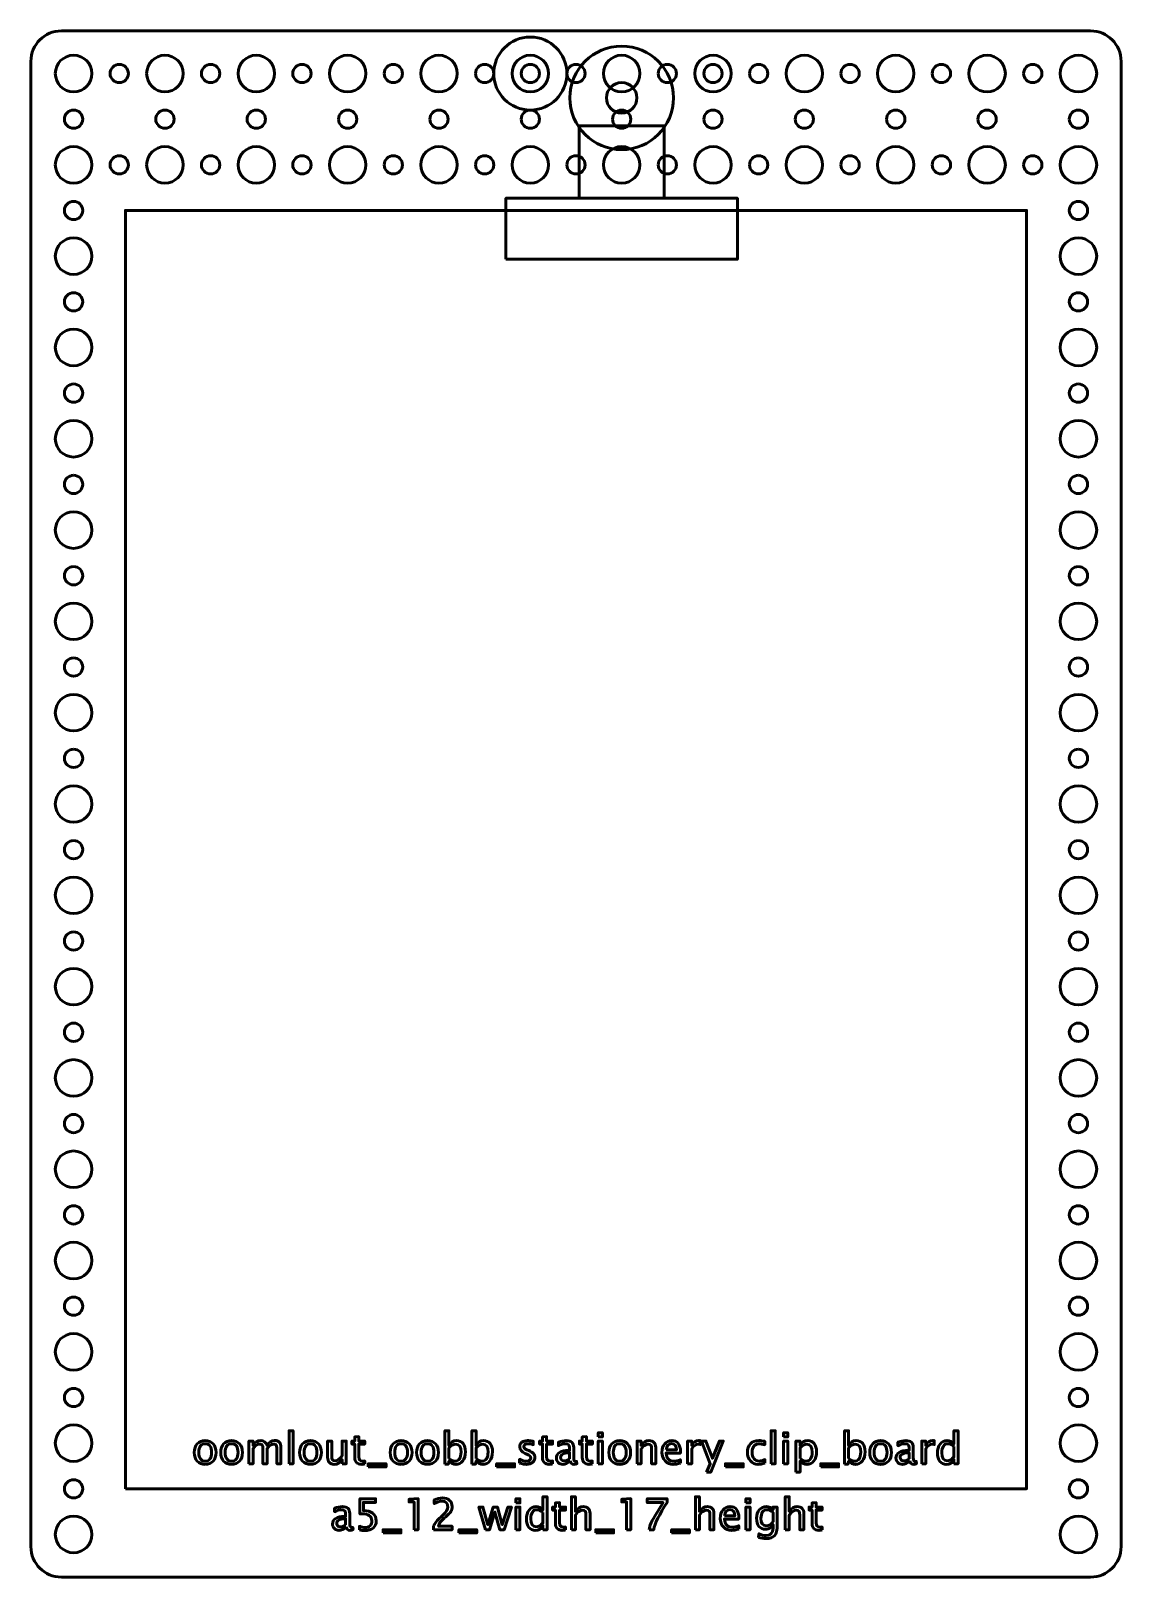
# Model space of a CAD drawing. Header units: centimetres. Extents: x -8.9 to 8.9, y -12.7 to 12.7.
import ezdxf

# ---------------------------------------------------------------- set-up
doc = ezdxf.new("R2010")
doc.units = ezdxf.units.CM
doc.header["$MEASUREMENT"] = 0
doc.layers.add('Layer 1', color=7, linetype='Continuous')

msp = doc.modelspace()

# ---------------------------------------------------------------- linework, layer by layer
at = {"layer": 'Layer 1', "color": 4, "lineweight": 53}
for points in [[(0.04998, 9.95001), (1.44998, 9.95001), (1.44998, 11.14017), (0.04998, 11.14017), (0.04998, 9.95001)], [(-1.15002, 8.95), (2.64998, 8.95), (2.64998, 9.95), (-1.15002, 9.95), (-1.15002, 8.95)], [(-7.4, -11.25), (7.4, -11.25), (7.4, 9.75), (-7.4, 9.75), (-7.4, -11.25)]]:
    msp.add_lwpolyline(points, close=True, dxfattribs=at)
for centre, major_axis in [((0.75, 11.6), (0, 0.85)), ((-0.75, 12), (0, 0.15)), ((2.25, 12), (0, 0.15)), ((0.75, 11.6), (0, 0.25))]:
    msp.add_ellipse(centre, major_axis=major_axis, ratio=1, dxfattribs=at)
at = {"layer": 'Layer 1', "lineweight": 53}
for centre, major_axis in [((-8.25, 9.75), (0, 0.15)), ((8.25, 9.75), (0, 0.15)), ((-8.24999, 8.99999), (0, 0.30001)), ((8.25001, 8.99999), (0, 0.30001)), ((-8.25, 8.25), (0, 0.15)), ((8.25, 8.25), (0, 0.15)), ((-8.24999, 7.49999), (0, 0.30001)), ((8.25001, 7.49999), (0, 0.30001)), ((-8.25, 6.75), (0, 0.15)), ((8.25, 6.75), (0, 0.15)), ((-8.24999, 5.99999), (0, 0.30001)), ((8.25001, 5.99999), (0, 0.30001)), ((-8.25, 5.25), (0, 0.15)), ((8.25, 5.25), (0, 0.15)), ((-8.24999, 4.49999), (0, 0.30001)), ((8.25001, 4.49999), (0, 0.30001)), ((-8.25, 3.75), (0, 0.15)), ((8.25, 3.75), (0, 0.15)), ((-8.24999, 2.99999), (0, 0.30001)), ((8.25001, 2.99999), (0, 0.30001)), ((-8.25, 2.25), (0, 0.15)), ((8.25, 2.25), (0, 0.15)), ((-8.24999, 1.49999), (0, 0.30001)), ((8.25001, 1.49999), (0, 0.30001)), ((-8.25, 0.75), (0, 0.15)), ((8.25, 0.75), (0, 0.15)), ((-8.24999, -0.00001), (0, 0.30001)), ((8.25001, -0.00001), (0, 0.30001)), ((-8.25, -0.75), (0, 0.15)), ((8.25, -0.75), (0, 0.15)), ((-8.24999, -1.50001), (0, 0.30001)), ((8.25001, -1.50001), (0, 0.30001)), ((-8.25, -2.25), (0, 0.15)), ((8.25, -2.25), (0, 0.15)), ((-8.24999, -3.00001), (0, 0.30001)), ((8.25001, -3.00001), (0, 0.30001)), ((-8.25, -3.75), (0, 0.15)), ((8.25, -3.75), (0, 0.15)), ((-8.24999, -4.50001), (0, 0.30001)), ((8.25001, -4.50001), (0, 0.30001)), ((-8.25, -5.25), (0, 0.15)), ((8.25, -5.25), (0, 0.15)), ((-8.24999, -6.00001), (0, 0.30001)), ((8.25001, -6.00001), (0, 0.30001)), ((-8.25, -6.75), (0, 0.15)), ((8.25, -6.75), (0, 0.15)), ((-8.24999, -7.50001), (0, 0.30001)), ((8.25001, -7.50001), (0, 0.30001)), ((-8.25, -8.25), (0, 0.15)), ((8.25, -8.25), (0, 0.15)), ((-8.24999, -9.00001), (0, 0.30001)), ((8.25001, -9.00001), (0, 0.30001)), ((-8.25, -9.75), (0, 0.15)), ((8.25, -9.75), (0, 0.15)), ((-8.24999, -10.50001), (0, 0.30001)), ((8.25001, -10.50001), (0, 0.30001)), ((-8.25, -11.25), (0, 0.15)), ((8.25, -11.25), (0, 0.15)), ((-8.24999, -12.00001), (0, 0.30001)), ((8.25001, -12.00001), (0, 0.30001))]:
    msp.add_ellipse(centre, major_axis=major_axis, ratio=1, dxfattribs=at)
for points, knots in [([(-8.95, -12.2), (-8.95, -12.2), (-8.95, 12.2), (-8.95, 12.2), (-8.95, 12.2), (-8.95, 12.47614), (-8.72614, 12.7), (-8.45, 12.7), (-8.45, 12.7), (-8.45, 12.7), (8.45, 12.7), (8.45, 12.7), (8.45, 12.7), (8.72614, 12.7), (8.95, 12.47614), (8.95, 12.2), (8.95, 12.2), (8.95, 12.2), (8.95, -12.2), (8.95, -12.2), (8.95, -12.2), (8.95, -12.47614), (8.72614, -12.7), (8.45, -12.7), (8.45, -12.7), (8.45, -12.7), (-8.45, -12.7), (-8.45, -12.7), (-8.45, -12.7), (-8.72614, -12.7), (-8.95, -12.47614), (-8.95, -12.2)], [0, 0, 0, 0, 0.11111111, 0.11111111, 0.11111111, 0.11111111, 0.22222222, 0.22222222, 0.22222222, 0.22222222, 0.33333333, 0.33333333, 0.33333333, 0.33333333, 0.44444444, 0.44444444, 0.44444444, 0.44444444, 0.55555556, 0.55555556, 0.55555556, 0.55555556, 0.66666667, 0.66666667, 0.66666667, 0.66666667, 0.77777778, 0.77777778, 0.77777778, 0.77777778, 1, 1, 1, 1]), ([(-8.55, 12), (-8.55, 12.16569), (-8.41569, 12.3), (-8.25, 12.3), (-8.25, 12.3), (-8.08431, 12.3), (-7.95, 12.16569), (-7.95, 12), (-7.95, 12), (-7.95, 11.83431), (-8.08431, 11.7), (-8.25, 11.7), (-8.25, 11.7), (-8.41569, 11.7), (-8.55, 11.83431), (-8.55, 12)], [0, 0, 0, 0, 0.2, 0.2, 0.2, 0.2, 0.4, 0.4, 0.4, 0.4, 0.6, 0.6, 0.6, 0.6, 1, 1, 1, 1]), ([(-7.05, 12), (-7.05, 12.16569), (-6.91569, 12.3), (-6.75, 12.3), (-6.75, 12.3), (-6.58431, 12.3), (-6.45, 12.16569), (-6.45, 12), (-6.45, 12), (-6.45, 11.83431), (-6.58431, 11.7), (-6.75, 11.7), (-6.75, 11.7), (-6.91569, 11.7), (-7.05, 11.83431), (-7.05, 12)], [0, 0, 0, 0, 0.2, 0.2, 0.2, 0.2, 0.4, 0.4, 0.4, 0.4, 0.6, 0.6, 0.6, 0.6, 1, 1, 1, 1]), ([(-5.55, 12), (-5.55, 12.16569), (-5.41569, 12.3), (-5.25, 12.3), (-5.25, 12.3), (-5.08431, 12.3), (-4.95, 12.16569), (-4.95, 12), (-4.95, 12), (-4.95, 11.83431), (-5.08431, 11.7), (-5.25, 11.7), (-5.25, 11.7), (-5.41569, 11.7), (-5.55, 11.83431), (-5.55, 12)], [0, 0, 0, 0, 0.2, 0.2, 0.2, 0.2, 0.4, 0.4, 0.4, 0.4, 0.6, 0.6, 0.6, 0.6, 1, 1, 1, 1]), ([(-4.05, 12), (-4.05, 12.16569), (-3.91569, 12.3), (-3.75, 12.3), (-3.75, 12.3), (-3.58431, 12.3), (-3.45, 12.16569), (-3.45, 12), (-3.45, 12), (-3.45, 11.83431), (-3.58431, 11.7), (-3.75, 11.7), (-3.75, 11.7), (-3.91569, 11.7), (-4.05, 11.83431), (-4.05, 12)], [0, 0, 0, 0, 0.2, 0.2, 0.2, 0.2, 0.4, 0.4, 0.4, 0.4, 0.6, 0.6, 0.6, 0.6, 1, 1, 1, 1]), ([(-2.55, 12), (-2.55, 12.16569), (-2.41569, 12.3), (-2.25, 12.3), (-2.25, 12.3), (-2.08431, 12.3), (-1.95, 12.16569), (-1.95, 12), (-1.95, 12), (-1.95, 11.83431), (-2.08431, 11.7), (-2.25, 11.7), (-2.25, 11.7), (-2.41569, 11.7), (-2.55, 11.83431), (-2.55, 12)], [0, 0, 0, 0, 0.2, 0.2, 0.2, 0.2, 0.4, 0.4, 0.4, 0.4, 0.6, 0.6, 0.6, 0.6, 1, 1, 1, 1]), ([(-1.05, 12), (-1.05, 12.16569), (-0.91569, 12.3), (-0.75, 12.3), (-0.75, 12.3), (-0.58431, 12.3), (-0.45, 12.16569), (-0.45, 12), (-0.45, 12), (-0.45, 11.83431), (-0.58431, 11.7), (-0.75, 11.7), (-0.75, 11.7), (-0.91569, 11.7), (-1.05, 11.83431), (-1.05, 12)], [0, 0, 0, 0, 0.2, 0.2, 0.2, 0.2, 0.4, 0.4, 0.4, 0.4, 0.6, 0.6, 0.6, 0.6, 1, 1, 1, 1]), ([(0.45, 12), (0.45, 12.16569), (0.58431, 12.3), (0.75, 12.3), (0.75, 12.3), (0.91569, 12.3), (1.05, 12.16569), (1.05, 12), (1.05, 12), (1.05, 11.83431), (0.91569, 11.7), (0.75, 11.7), (0.75, 11.7), (0.58431, 11.7), (0.45, 11.83431), (0.45, 12)], [0, 0, 0, 0, 0.2, 0.2, 0.2, 0.2, 0.4, 0.4, 0.4, 0.4, 0.6, 0.6, 0.6, 0.6, 1, 1, 1, 1]), ([(1.95, 12), (1.95, 12.16569), (2.08431, 12.3), (2.25, 12.3), (2.25, 12.3), (2.41569, 12.3), (2.55, 12.16569), (2.55, 12), (2.55, 12), (2.55, 11.83431), (2.41569, 11.7), (2.25, 11.7), (2.25, 11.7), (2.08431, 11.7), (1.95, 11.83431), (1.95, 12)], [0, 0, 0, 0, 0.2, 0.2, 0.2, 0.2, 0.4, 0.4, 0.4, 0.4, 0.6, 0.6, 0.6, 0.6, 1, 1, 1, 1]), ([(3.45, 12), (3.45, 12.16569), (3.58431, 12.3), (3.75, 12.3), (3.75, 12.3), (3.91569, 12.3), (4.05, 12.16569), (4.05, 12), (4.05, 12), (4.05, 11.83431), (3.91569, 11.7), (3.75, 11.7), (3.75, 11.7), (3.58431, 11.7), (3.45, 11.83431), (3.45, 12)], [0, 0, 0, 0, 0.2, 0.2, 0.2, 0.2, 0.4, 0.4, 0.4, 0.4, 0.6, 0.6, 0.6, 0.6, 1, 1, 1, 1]), ([(4.95, 12), (4.95, 12.16569), (5.08431, 12.3), (5.25, 12.3), (5.25, 12.3), (5.41569, 12.3), (5.55, 12.16569), (5.55, 12), (5.55, 12), (5.55, 11.83431), (5.41569, 11.7), (5.25, 11.7), (5.25, 11.7), (5.08431, 11.7), (4.95, 11.83431), (4.95, 12)], [0, 0, 0, 0, 0.2, 0.2, 0.2, 0.2, 0.4, 0.4, 0.4, 0.4, 0.6, 0.6, 0.6, 0.6, 1, 1, 1, 1]), ([(6.45, 12), (6.45, 12.16569), (6.58431, 12.3), (6.75, 12.3), (6.75, 12.3), (6.91569, 12.3), (7.05, 12.16569), (7.05, 12), (7.05, 12), (7.05, 11.83431), (6.91569, 11.7), (6.75, 11.7), (6.75, 11.7), (6.58431, 11.7), (6.45, 11.83431), (6.45, 12)], [0, 0, 0, 0, 0.2, 0.2, 0.2, 0.2, 0.4, 0.4, 0.4, 0.4, 0.6, 0.6, 0.6, 0.6, 1, 1, 1, 1]), ([(7.95, 12), (7.95, 12.16569), (8.08431, 12.3), (8.25, 12.3), (8.25, 12.3), (8.41569, 12.3), (8.55, 12.16569), (8.55, 12), (8.55, 12), (8.55, 11.83431), (8.41569, 11.7), (8.25, 11.7), (8.25, 11.7), (8.08431, 11.7), (7.95, 11.83431), (7.95, 12)], [0, 0, 0, 0, 0.2, 0.2, 0.2, 0.2, 0.4, 0.4, 0.4, 0.4, 0.6, 0.6, 0.6, 0.6, 1, 1, 1, 1]), ([(-7.65, 12), (-7.65, 12.08284), (-7.58284, 12.15), (-7.5, 12.15), (-7.5, 12.15), (-7.41716, 12.15), (-7.35, 12.08284), (-7.35, 12), (-7.35, 12), (-7.35, 11.91716), (-7.41716, 11.85), (-7.5, 11.85), (-7.5, 11.85), (-7.58284, 11.85), (-7.65, 11.91716), (-7.65, 12)], [0, 0, 0, 0, 0.2, 0.2, 0.2, 0.2, 0.4, 0.4, 0.4, 0.4, 0.6, 0.6, 0.6, 0.6, 1, 1, 1, 1]), ([(-6.15, 12), (-6.15, 12.08284), (-6.08284, 12.15), (-6, 12.15), (-6, 12.15), (-5.91716, 12.15), (-5.85, 12.08284), (-5.85, 12), (-5.85, 12), (-5.85, 11.91716), (-5.91716, 11.85), (-6, 11.85), (-6, 11.85), (-6.08284, 11.85), (-6.15, 11.91716), (-6.15, 12)], [0, 0, 0, 0, 0.2, 0.2, 0.2, 0.2, 0.4, 0.4, 0.4, 0.4, 0.6, 0.6, 0.6, 0.6, 1, 1, 1, 1]), ([(-4.65, 12), (-4.65, 12.08284), (-4.58284, 12.15), (-4.5, 12.15), (-4.5, 12.15), (-4.41716, 12.15), (-4.35, 12.08284), (-4.35, 12), (-4.35, 12), (-4.35, 11.91716), (-4.41716, 11.85), (-4.5, 11.85), (-4.5, 11.85), (-4.58284, 11.85), (-4.65, 11.91716), (-4.65, 12)], [0, 0, 0, 0, 0.2, 0.2, 0.2, 0.2, 0.4, 0.4, 0.4, 0.4, 0.6, 0.6, 0.6, 0.6, 1, 1, 1, 1]), ([(-3.15, 12), (-3.15, 12.08284), (-3.08284, 12.15), (-3, 12.15), (-3, 12.15), (-2.91716, 12.15), (-2.85, 12.08284), (-2.85, 12), (-2.85, 12), (-2.85, 11.91716), (-2.91716, 11.85), (-3, 11.85), (-3, 11.85), (-3.08284, 11.85), (-3.15, 11.91716), (-3.15, 12)], [0, 0, 0, 0, 0.2, 0.2, 0.2, 0.2, 0.4, 0.4, 0.4, 0.4, 0.6, 0.6, 0.6, 0.6, 1, 1, 1, 1]), ([(-1.65, 12), (-1.65, 12.08284), (-1.58284, 12.15), (-1.5, 12.15), (-1.5, 12.15), (-1.41716, 12.15), (-1.35, 12.08284), (-1.35, 12), (-1.35, 12), (-1.35, 11.91716), (-1.41716, 11.85), (-1.5, 11.85), (-1.5, 11.85), (-1.58284, 11.85), (-1.65, 11.91716), (-1.65, 12)], [0, 0, 0, 0, 0.2, 0.2, 0.2, 0.2, 0.4, 0.4, 0.4, 0.4, 0.6, 0.6, 0.6, 0.6, 1, 1, 1, 1]), ([(-0.15, 12), (-0.15, 12.08284), (-0.08284, 12.15), (0, 12.15), (0, 12.15), (0.08284, 12.15), (0.15, 12.08284), (0.15, 12), (0.15, 12), (0.15, 11.91716), (0.08284, 11.85), (0, 11.85), (0, 11.85), (-0.08284, 11.85), (-0.15, 11.91716), (-0.15, 12)], [0, 0, 0, 0, 0.2, 0.2, 0.2, 0.2, 0.4, 0.4, 0.4, 0.4, 0.6, 0.6, 0.6, 0.6, 1, 1, 1, 1]), ([(1.35, 12), (1.35, 12.08284), (1.41716, 12.15), (1.5, 12.15), (1.5, 12.15), (1.58284, 12.15), (1.65, 12.08284), (1.65, 12), (1.65, 12), (1.65, 11.91716), (1.58284, 11.85), (1.5, 11.85), (1.5, 11.85), (1.41716, 11.85), (1.35, 11.91716), (1.35, 12)], [0, 0, 0, 0, 0.2, 0.2, 0.2, 0.2, 0.4, 0.4, 0.4, 0.4, 0.6, 0.6, 0.6, 0.6, 1, 1, 1, 1]), ([(2.85, 12), (2.85, 12.08284), (2.91716, 12.15), (3, 12.15), (3, 12.15), (3.08284, 12.15), (3.15, 12.08284), (3.15, 12), (3.15, 12), (3.15, 11.91716), (3.08284, 11.85), (3, 11.85), (3, 11.85), (2.91716, 11.85), (2.85, 11.91716), (2.85, 12)], [0, 0, 0, 0, 0.2, 0.2, 0.2, 0.2, 0.4, 0.4, 0.4, 0.4, 0.6, 0.6, 0.6, 0.6, 1, 1, 1, 1]), ([(4.35, 12), (4.35, 12.08284), (4.41716, 12.15), (4.5, 12.15), (4.5, 12.15), (4.58284, 12.15), (4.65, 12.08284), (4.65, 12), (4.65, 12), (4.65, 11.91716), (4.58284, 11.85), (4.5, 11.85), (4.5, 11.85), (4.41716, 11.85), (4.35, 11.91716), (4.35, 12)], [0, 0, 0, 0, 0.2, 0.2, 0.2, 0.2, 0.4, 0.4, 0.4, 0.4, 0.6, 0.6, 0.6, 0.6, 1, 1, 1, 1]), ([(5.85, 12), (5.85, 12.08284), (5.91716, 12.15), (6, 12.15), (6, 12.15), (6.08284, 12.15), (6.15, 12.08284), (6.15, 12), (6.15, 12), (6.15, 11.91716), (6.08284, 11.85), (6, 11.85), (6, 11.85), (5.91716, 11.85), (5.85, 11.91716), (5.85, 12)], [0, 0, 0, 0, 0.2, 0.2, 0.2, 0.2, 0.4, 0.4, 0.4, 0.4, 0.6, 0.6, 0.6, 0.6, 1, 1, 1, 1]), ([(7.35, 12), (7.35, 12.08284), (7.41716, 12.15), (7.5, 12.15), (7.5, 12.15), (7.58284, 12.15), (7.65, 12.08284), (7.65, 12), (7.65, 12), (7.65, 11.91716), (7.58284, 11.85), (7.5, 11.85), (7.5, 11.85), (7.41716, 11.85), (7.35, 11.91716), (7.35, 12)], [0, 0, 0, 0, 0.2, 0.2, 0.2, 0.2, 0.4, 0.4, 0.4, 0.4, 0.6, 0.6, 0.6, 0.6, 1, 1, 1, 1]), ([(-8.4, 11.25), (-8.4, 11.33284), (-8.33284, 11.4), (-8.25, 11.4), (-8.25, 11.4), (-8.16716, 11.4), (-8.1, 11.33284), (-8.1, 11.25), (-8.1, 11.25), (-8.1, 11.16716), (-8.16716, 11.1), (-8.25, 11.1), (-8.25, 11.1), (-8.33284, 11.1), (-8.4, 11.16716), (-8.4, 11.25)], [0, 0, 0, 0, 0.2, 0.2, 0.2, 0.2, 0.4, 0.4, 0.4, 0.4, 0.6, 0.6, 0.6, 0.6, 1, 1, 1, 1]), ([(-6.9, 11.25), (-6.9, 11.33284), (-6.83284, 11.4), (-6.75, 11.4), (-6.75, 11.4), (-6.66716, 11.4), (-6.6, 11.33284), (-6.6, 11.25), (-6.6, 11.25), (-6.6, 11.16716), (-6.66716, 11.1), (-6.75, 11.1), (-6.75, 11.1), (-6.83284, 11.1), (-6.9, 11.16716), (-6.9, 11.25)], [0, 0, 0, 0, 0.2, 0.2, 0.2, 0.2, 0.4, 0.4, 0.4, 0.4, 0.6, 0.6, 0.6, 0.6, 1, 1, 1, 1]), ([(-5.4, 11.25), (-5.4, 11.33284), (-5.33284, 11.4), (-5.25, 11.4), (-5.25, 11.4), (-5.16716, 11.4), (-5.1, 11.33284), (-5.1, 11.25), (-5.1, 11.25), (-5.1, 11.16716), (-5.16716, 11.1), (-5.25, 11.1), (-5.25, 11.1), (-5.33284, 11.1), (-5.4, 11.16716), (-5.4, 11.25)], [0, 0, 0, 0, 0.2, 0.2, 0.2, 0.2, 0.4, 0.4, 0.4, 0.4, 0.6, 0.6, 0.6, 0.6, 1, 1, 1, 1]), ([(-3.9, 11.25), (-3.9, 11.33284), (-3.83284, 11.4), (-3.75, 11.4), (-3.75, 11.4), (-3.66716, 11.4), (-3.6, 11.33284), (-3.6, 11.25), (-3.6, 11.25), (-3.6, 11.16716), (-3.66716, 11.1), (-3.75, 11.1), (-3.75, 11.1), (-3.83284, 11.1), (-3.9, 11.16716), (-3.9, 11.25)], [0, 0, 0, 0, 0.2, 0.2, 0.2, 0.2, 0.4, 0.4, 0.4, 0.4, 0.6, 0.6, 0.6, 0.6, 1, 1, 1, 1]), ([(-2.4, 11.25), (-2.4, 11.33284), (-2.33284, 11.4), (-2.25, 11.4), (-2.25, 11.4), (-2.16716, 11.4), (-2.1, 11.33284), (-2.1, 11.25), (-2.1, 11.25), (-2.1, 11.16716), (-2.16716, 11.1), (-2.25, 11.1), (-2.25, 11.1), (-2.33284, 11.1), (-2.4, 11.16716), (-2.4, 11.25)], [0, 0, 0, 0, 0.2, 0.2, 0.2, 0.2, 0.4, 0.4, 0.4, 0.4, 0.6, 0.6, 0.6, 0.6, 1, 1, 1, 1]), ([(-0.9, 11.25), (-0.9, 11.33284), (-0.83284, 11.4), (-0.75, 11.4), (-0.75, 11.4), (-0.66716, 11.4), (-0.6, 11.33284), (-0.6, 11.25), (-0.6, 11.25), (-0.6, 11.16716), (-0.66716, 11.1), (-0.75, 11.1), (-0.75, 11.1), (-0.83284, 11.1), (-0.9, 11.16716), (-0.9, 11.25)], [0, 0, 0, 0, 0.2, 0.2, 0.2, 0.2, 0.4, 0.4, 0.4, 0.4, 0.6, 0.6, 0.6, 0.6, 1, 1, 1, 1]), ([(0.6, 11.25), (0.6, 11.33284), (0.66716, 11.4), (0.75, 11.4), (0.75, 11.4), (0.83284, 11.4), (0.9, 11.33284), (0.9, 11.25), (0.9, 11.25), (0.9, 11.16716), (0.83284, 11.1), (0.75, 11.1), (0.75, 11.1), (0.66716, 11.1), (0.6, 11.16716), (0.6, 11.25)], [0, 0, 0, 0, 0.2, 0.2, 0.2, 0.2, 0.4, 0.4, 0.4, 0.4, 0.6, 0.6, 0.6, 0.6, 1, 1, 1, 1]), ([(2.1, 11.25), (2.1, 11.33284), (2.16716, 11.4), (2.25, 11.4), (2.25, 11.4), (2.33284, 11.4), (2.4, 11.33284), (2.4, 11.25), (2.4, 11.25), (2.4, 11.16716), (2.33284, 11.1), (2.25, 11.1), (2.25, 11.1), (2.16716, 11.1), (2.1, 11.16716), (2.1, 11.25)], [0, 0, 0, 0, 0.2, 0.2, 0.2, 0.2, 0.4, 0.4, 0.4, 0.4, 0.6, 0.6, 0.6, 0.6, 1, 1, 1, 1]), ([(3.6, 11.25), (3.6, 11.33284), (3.66716, 11.4), (3.75, 11.4), (3.75, 11.4), (3.83284, 11.4), (3.9, 11.33284), (3.9, 11.25), (3.9, 11.25), (3.9, 11.16716), (3.83284, 11.1), (3.75, 11.1), (3.75, 11.1), (3.66716, 11.1), (3.6, 11.16716), (3.6, 11.25)], [0, 0, 0, 0, 0.2, 0.2, 0.2, 0.2, 0.4, 0.4, 0.4, 0.4, 0.6, 0.6, 0.6, 0.6, 1, 1, 1, 1]), ([(5.1, 11.25), (5.1, 11.33284), (5.16716, 11.4), (5.25, 11.4), (5.25, 11.4), (5.33284, 11.4), (5.4, 11.33284), (5.4, 11.25), (5.4, 11.25), (5.4, 11.16716), (5.33284, 11.1), (5.25, 11.1), (5.25, 11.1), (5.16716, 11.1), (5.1, 11.16716), (5.1, 11.25)], [0, 0, 0, 0, 0.2, 0.2, 0.2, 0.2, 0.4, 0.4, 0.4, 0.4, 0.6, 0.6, 0.6, 0.6, 1, 1, 1, 1]), ([(6.6, 11.25), (6.6, 11.33284), (6.66716, 11.4), (6.75, 11.4), (6.75, 11.4), (6.83284, 11.4), (6.9, 11.33284), (6.9, 11.25), (6.9, 11.25), (6.9, 11.16716), (6.83284, 11.1), (6.75, 11.1), (6.75, 11.1), (6.66716, 11.1), (6.6, 11.16716), (6.6, 11.25)], [0, 0, 0, 0, 0.2, 0.2, 0.2, 0.2, 0.4, 0.4, 0.4, 0.4, 0.6, 0.6, 0.6, 0.6, 1, 1, 1, 1]), ([(8.1, 11.25), (8.1, 11.33284), (8.16716, 11.4), (8.25, 11.4), (8.25, 11.4), (8.33284, 11.4), (8.4, 11.33284), (8.4, 11.25), (8.4, 11.25), (8.4, 11.16716), (8.33284, 11.1), (8.25, 11.1), (8.25, 11.1), (8.16716, 11.1), (8.1, 11.16716), (8.1, 11.25)], [0, 0, 0, 0, 0.2, 0.2, 0.2, 0.2, 0.4, 0.4, 0.4, 0.4, 0.6, 0.6, 0.6, 0.6, 1, 1, 1, 1]), ([(-8.55, 10.5), (-8.55, 10.66569), (-8.41569, 10.8), (-8.25, 10.8), (-8.25, 10.8), (-8.08431, 10.8), (-7.95, 10.66569), (-7.95, 10.5), (-7.95, 10.5), (-7.95, 10.33431), (-8.08431, 10.2), (-8.25, 10.2), (-8.25, 10.2), (-8.41569, 10.2), (-8.55, 10.33431), (-8.55, 10.5)], [0, 0, 0, 0, 0.2, 0.2, 0.2, 0.2, 0.4, 0.4, 0.4, 0.4, 0.6, 0.6, 0.6, 0.6, 1, 1, 1, 1]), ([(-7.05, 10.5), (-7.05, 10.66569), (-6.91569, 10.8), (-6.75, 10.8), (-6.75, 10.8), (-6.58431, 10.8), (-6.45, 10.66569), (-6.45, 10.5), (-6.45, 10.5), (-6.45, 10.33431), (-6.58431, 10.2), (-6.75, 10.2), (-6.75, 10.2), (-6.91569, 10.2), (-7.05, 10.33431), (-7.05, 10.5)], [0, 0, 0, 0, 0.2, 0.2, 0.2, 0.2, 0.4, 0.4, 0.4, 0.4, 0.6, 0.6, 0.6, 0.6, 1, 1, 1, 1]), ([(-5.55, 10.5), (-5.55, 10.66569), (-5.41569, 10.8), (-5.25, 10.8), (-5.25, 10.8), (-5.08431, 10.8), (-4.95, 10.66569), (-4.95, 10.5), (-4.95, 10.5), (-4.95, 10.33431), (-5.08431, 10.2), (-5.25, 10.2), (-5.25, 10.2), (-5.41569, 10.2), (-5.55, 10.33431), (-5.55, 10.5)], [0, 0, 0, 0, 0.2, 0.2, 0.2, 0.2, 0.4, 0.4, 0.4, 0.4, 0.6, 0.6, 0.6, 0.6, 1, 1, 1, 1]), ([(-4.05, 10.5), (-4.05, 10.66569), (-3.91569, 10.8), (-3.75, 10.8), (-3.75, 10.8), (-3.58431, 10.8), (-3.45, 10.66569), (-3.45, 10.5), (-3.45, 10.5), (-3.45, 10.33431), (-3.58431, 10.2), (-3.75, 10.2), (-3.75, 10.2), (-3.91569, 10.2), (-4.05, 10.33431), (-4.05, 10.5)], [0, 0, 0, 0, 0.2, 0.2, 0.2, 0.2, 0.4, 0.4, 0.4, 0.4, 0.6, 0.6, 0.6, 0.6, 1, 1, 1, 1]), ([(-2.55, 10.5), (-2.55, 10.66569), (-2.41569, 10.8), (-2.25, 10.8), (-2.25, 10.8), (-2.08431, 10.8), (-1.95, 10.66569), (-1.95, 10.5), (-1.95, 10.5), (-1.95, 10.33431), (-2.08431, 10.2), (-2.25, 10.2), (-2.25, 10.2), (-2.41569, 10.2), (-2.55, 10.33431), (-2.55, 10.5)], [0, 0, 0, 0, 0.2, 0.2, 0.2, 0.2, 0.4, 0.4, 0.4, 0.4, 0.6, 0.6, 0.6, 0.6, 1, 1, 1, 1]), ([(-1.05, 10.5), (-1.05, 10.66569), (-0.91569, 10.8), (-0.75, 10.8), (-0.75, 10.8), (-0.58431, 10.8), (-0.45, 10.66569), (-0.45, 10.5), (-0.45, 10.5), (-0.45, 10.33431), (-0.58431, 10.2), (-0.75, 10.2), (-0.75, 10.2), (-0.91569, 10.2), (-1.05, 10.33431), (-1.05, 10.5)], [0, 0, 0, 0, 0.2, 0.2, 0.2, 0.2, 0.4, 0.4, 0.4, 0.4, 0.6, 0.6, 0.6, 0.6, 1, 1, 1, 1]), ([(0.45, 10.5), (0.45, 10.66569), (0.58431, 10.8), (0.75, 10.8), (0.75, 10.8), (0.91569, 10.8), (1.05, 10.66569), (1.05, 10.5), (1.05, 10.5), (1.05, 10.33431), (0.91569, 10.2), (0.75, 10.2), (0.75, 10.2), (0.58431, 10.2), (0.45, 10.33431), (0.45, 10.5)], [0, 0, 0, 0, 0.2, 0.2, 0.2, 0.2, 0.4, 0.4, 0.4, 0.4, 0.6, 0.6, 0.6, 0.6, 1, 1, 1, 1]), ([(1.95, 10.5), (1.95, 10.66569), (2.08431, 10.8), (2.25, 10.8), (2.25, 10.8), (2.41569, 10.8), (2.55, 10.66569), (2.55, 10.5), (2.55, 10.5), (2.55, 10.33431), (2.41569, 10.2), (2.25, 10.2), (2.25, 10.2), (2.08431, 10.2), (1.95, 10.33431), (1.95, 10.5)], [0, 0, 0, 0, 0.2, 0.2, 0.2, 0.2, 0.4, 0.4, 0.4, 0.4, 0.6, 0.6, 0.6, 0.6, 1, 1, 1, 1]), ([(3.45, 10.5), (3.45, 10.66569), (3.58431, 10.8), (3.75, 10.8), (3.75, 10.8), (3.91569, 10.8), (4.05, 10.66569), (4.05, 10.5), (4.05, 10.5), (4.05, 10.33431), (3.91569, 10.2), (3.75, 10.2), (3.75, 10.2), (3.58431, 10.2), (3.45, 10.33431), (3.45, 10.5)], [0, 0, 0, 0, 0.2, 0.2, 0.2, 0.2, 0.4, 0.4, 0.4, 0.4, 0.6, 0.6, 0.6, 0.6, 1, 1, 1, 1]), ([(4.95, 10.5), (4.95, 10.66569), (5.08431, 10.8), (5.25, 10.8), (5.25, 10.8), (5.41569, 10.8), (5.55, 10.66569), (5.55, 10.5), (5.55, 10.5), (5.55, 10.33431), (5.41569, 10.2), (5.25, 10.2), (5.25, 10.2), (5.08431, 10.2), (4.95, 10.33431), (4.95, 10.5)], [0, 0, 0, 0, 0.2, 0.2, 0.2, 0.2, 0.4, 0.4, 0.4, 0.4, 0.6, 0.6, 0.6, 0.6, 1, 1, 1, 1]), ([(6.45, 10.5), (6.45, 10.66569), (6.58431, 10.8), (6.75, 10.8), (6.75, 10.8), (6.91569, 10.8), (7.05, 10.66569), (7.05, 10.5), (7.05, 10.5), (7.05, 10.33431), (6.91569, 10.2), (6.75, 10.2), (6.75, 10.2), (6.58431, 10.2), (6.45, 10.33431), (6.45, 10.5)], [0, 0, 0, 0, 0.2, 0.2, 0.2, 0.2, 0.4, 0.4, 0.4, 0.4, 0.6, 0.6, 0.6, 0.6, 1, 1, 1, 1]), ([(7.95, 10.5), (7.95, 10.66569), (8.08431, 10.8), (8.25, 10.8), (8.25, 10.8), (8.41569, 10.8), (8.55, 10.66569), (8.55, 10.5), (8.55, 10.5), (8.55, 10.33431), (8.41569, 10.2), (8.25, 10.2), (8.25, 10.2), (8.08431, 10.2), (7.95, 10.33431), (7.95, 10.5)], [0, 0, 0, 0, 0.2, 0.2, 0.2, 0.2, 0.4, 0.4, 0.4, 0.4, 0.6, 0.6, 0.6, 0.6, 1, 1, 1, 1]), ([(-7.65, 10.5), (-7.65, 10.58284), (-7.58284, 10.65), (-7.5, 10.65), (-7.5, 10.65), (-7.41716, 10.65), (-7.35, 10.58284), (-7.35, 10.5), (-7.35, 10.5), (-7.35, 10.41716), (-7.41716, 10.35), (-7.5, 10.35), (-7.5, 10.35), (-7.58284, 10.35), (-7.65, 10.41716), (-7.65, 10.5)], [0, 0, 0, 0, 0.2, 0.2, 0.2, 0.2, 0.4, 0.4, 0.4, 0.4, 0.6, 0.6, 0.6, 0.6, 1, 1, 1, 1]), ([(-6.15, 10.5), (-6.15, 10.58284), (-6.08284, 10.65), (-6, 10.65), (-6, 10.65), (-5.91716, 10.65), (-5.85, 10.58284), (-5.85, 10.5), (-5.85, 10.5), (-5.85, 10.41716), (-5.91716, 10.35), (-6, 10.35), (-6, 10.35), (-6.08284, 10.35), (-6.15, 10.41716), (-6.15, 10.5)], [0, 0, 0, 0, 0.2, 0.2, 0.2, 0.2, 0.4, 0.4, 0.4, 0.4, 0.6, 0.6, 0.6, 0.6, 1, 1, 1, 1]), ([(-4.65, 10.5), (-4.65, 10.58284), (-4.58284, 10.65), (-4.5, 10.65), (-4.5, 10.65), (-4.41716, 10.65), (-4.35, 10.58284), (-4.35, 10.5), (-4.35, 10.5), (-4.35, 10.41716), (-4.41716, 10.35), (-4.5, 10.35), (-4.5, 10.35), (-4.58284, 10.35), (-4.65, 10.41716), (-4.65, 10.5)], [0, 0, 0, 0, 0.2, 0.2, 0.2, 0.2, 0.4, 0.4, 0.4, 0.4, 0.6, 0.6, 0.6, 0.6, 1, 1, 1, 1]), ([(-3.15, 10.5), (-3.15, 10.58284), (-3.08284, 10.65), (-3, 10.65), (-3, 10.65), (-2.91716, 10.65), (-2.85, 10.58284), (-2.85, 10.5), (-2.85, 10.5), (-2.85, 10.41716), (-2.91716, 10.35), (-3, 10.35), (-3, 10.35), (-3.08284, 10.35), (-3.15, 10.41716), (-3.15, 10.5)], [0, 0, 0, 0, 0.2, 0.2, 0.2, 0.2, 0.4, 0.4, 0.4, 0.4, 0.6, 0.6, 0.6, 0.6, 1, 1, 1, 1]), ([(-1.65, 10.5), (-1.65, 10.58284), (-1.58284, 10.65), (-1.5, 10.65), (-1.5, 10.65), (-1.41716, 10.65), (-1.35, 10.58284), (-1.35, 10.5), (-1.35, 10.5), (-1.35, 10.41716), (-1.41716, 10.35), (-1.5, 10.35), (-1.5, 10.35), (-1.58284, 10.35), (-1.65, 10.41716), (-1.65, 10.5)], [0, 0, 0, 0, 0.2, 0.2, 0.2, 0.2, 0.4, 0.4, 0.4, 0.4, 0.6, 0.6, 0.6, 0.6, 1, 1, 1, 1]), ([(-0.15, 10.5), (-0.15, 10.58284), (-0.08284, 10.65), (0, 10.65), (0, 10.65), (0.08284, 10.65), (0.15, 10.58284), (0.15, 10.5), (0.15, 10.5), (0.15, 10.41716), (0.08284, 10.35), (0, 10.35), (0, 10.35), (-0.08284, 10.35), (-0.15, 10.41716), (-0.15, 10.5)], [0, 0, 0, 0, 0.2, 0.2, 0.2, 0.2, 0.4, 0.4, 0.4, 0.4, 0.6, 0.6, 0.6, 0.6, 1, 1, 1, 1]), ([(1.35, 10.5), (1.35, 10.58284), (1.41716, 10.65), (1.5, 10.65), (1.5, 10.65), (1.58284, 10.65), (1.65, 10.58284), (1.65, 10.5), (1.65, 10.5), (1.65, 10.41716), (1.58284, 10.35), (1.5, 10.35), (1.5, 10.35), (1.41716, 10.35), (1.35, 10.41716), (1.35, 10.5)], [0, 0, 0, 0, 0.2, 0.2, 0.2, 0.2, 0.4, 0.4, 0.4, 0.4, 0.6, 0.6, 0.6, 0.6, 1, 1, 1, 1]), ([(2.85, 10.5), (2.85, 10.58284), (2.91716, 10.65), (3, 10.65), (3, 10.65), (3.08284, 10.65), (3.15, 10.58284), (3.15, 10.5), (3.15, 10.5), (3.15, 10.41716), (3.08284, 10.35), (3, 10.35), (3, 10.35), (2.91716, 10.35), (2.85, 10.41716), (2.85, 10.5)], [0, 0, 0, 0, 0.2, 0.2, 0.2, 0.2, 0.4, 0.4, 0.4, 0.4, 0.6, 0.6, 0.6, 0.6, 1, 1, 1, 1]), ([(4.35, 10.5), (4.35, 10.58284), (4.41716, 10.65), (4.5, 10.65), (4.5, 10.65), (4.58284, 10.65), (4.65, 10.58284), (4.65, 10.5), (4.65, 10.5), (4.65, 10.41716), (4.58284, 10.35), (4.5, 10.35), (4.5, 10.35), (4.41716, 10.35), (4.35, 10.41716), (4.35, 10.5)], [0, 0, 0, 0, 0.2, 0.2, 0.2, 0.2, 0.4, 0.4, 0.4, 0.4, 0.6, 0.6, 0.6, 0.6, 1, 1, 1, 1]), ([(5.85, 10.5), (5.85, 10.58284), (5.91716, 10.65), (6, 10.65), (6, 10.65), (6.08284, 10.65), (6.15, 10.58284), (6.15, 10.5), (6.15, 10.5), (6.15, 10.41716), (6.08284, 10.35), (6, 10.35), (6, 10.35), (5.91716, 10.35), (5.85, 10.41716), (5.85, 10.5)], [0, 0, 0, 0, 0.2, 0.2, 0.2, 0.2, 0.4, 0.4, 0.4, 0.4, 0.6, 0.6, 0.6, 0.6, 1, 1, 1, 1]), ([(7.35, 10.5), (7.35, 10.58284), (7.41716, 10.65), (7.5, 10.65), (7.5, 10.65), (7.58284, 10.65), (7.65, 10.58284), (7.65, 10.5), (7.65, 10.5), (7.65, 10.41716), (7.58284, 10.35), (7.5, 10.35), (7.5, 10.35), (7.41716, 10.35), (7.35, 10.41716), (7.35, 10.5)], [0, 0, 0, 0, 0.2, 0.2, 0.2, 0.2, 0.4, 0.4, 0.4, 0.4, 0.6, 0.6, 0.6, 0.6, 1, 1, 1, 1])]:
    msp.add_open_spline(points, degree=3, knots=knots, dxfattribs=at)
at = {"layer": 'Layer 1', "color": 4, "lineweight": 53}
msp.add_open_spline([(-1.35, 12), (-1.35, 12.33137), (-1.08137, 12.6), (-0.75, 12.6), (-0.75, 12.6), (-0.41863, 12.6), (-0.15, 12.33137), (-0.15, 12), (-0.15, 12), (-0.15, 11.66863), (-0.41863, 11.4), (-0.75, 11.4), (-0.75, 11.4), (-1.08137, 11.4), (-1.35, 11.66863), (-1.35, 12)], degree=3, knots=[0, 0, 0, 0, 0.2, 0.2, 0.2, 0.2, 0.4, 0.4, 0.4, 0.4, 0.6, 0.6, 0.6, 0.6, 1, 1, 1, 1], dxfattribs=at)
at = {"layer": 'Layer 1', "color": 5, "lineweight": 53}
for points, knots in [([(-4.71205, -10.83951), (-4.71205, -10.83951), (-4.71205, -10.29552), (-4.71205, -10.29552), (-4.71205, -10.29552), (-4.71205, -10.29552), (-4.64431, -10.29552), (-4.64431, -10.29552), (-4.64431, -10.29552), (-4.64431, -10.29552), (-4.64431, -10.83951), (-4.64431, -10.83951), (-4.64431, -10.83951), (-4.64431, -10.83951), (-4.71205, -10.83951), (-4.71205, -10.83951)], [0, 0, 0, 0, 0.2, 0.2, 0.2, 0.2, 0.4, 0.4, 0.4, 0.4, 0.6, 0.6, 0.6, 0.6, 1, 1, 1, 1]), ([(-3.46955, -10.83939), (-3.49048, -10.84515), (-3.50871, -10.84798), (-3.52411, -10.84798), (-3.52411, -10.84798), (-3.55868, -10.84798), (-3.58561, -10.8381), (-3.6049, -10.81834), (-3.6049, -10.81834), (-3.6243, -10.79859), (-3.63394, -10.77119), (-3.63394, -10.73603), (-3.63394, -10.73603), (-3.63394, -10.73603), (-3.63394, -10.51636), (-3.63394, -10.51636), (-3.63394, -10.51636), (-3.63394, -10.51636), (-3.68075, -10.51636), (-3.68075, -10.51636), (-3.68075, -10.51636), (-3.68075, -10.51636), (-3.68075, -10.46556), (-3.68075, -10.46556), (-3.68075, -10.46556), (-3.68075, -10.46556), (-3.63394, -10.46556), (-3.63394, -10.46556), (-3.63394, -10.46556), (-3.63394, -10.46556), (-3.63394, -10.39795), (-3.63394, -10.39795), (-3.63394, -10.39795), (-3.63394, -10.39795), (-3.56621, -10.39148), (-3.56621, -10.39148), (-3.56621, -10.39148), (-3.56621, -10.39148), (-3.56621, -10.46556), (-3.56621, -10.46556), (-3.56621, -10.46556), (-3.56621, -10.46556), (-3.46814, -10.46556), (-3.46814, -10.46556), (-3.46814, -10.46556), (-3.46814, -10.46556), (-3.46814, -10.51636), (-3.46814, -10.51636), (-3.46814, -10.51636), (-3.46814, -10.51636), (-3.56621, -10.51636), (-3.56621, -10.51636), (-3.56621, -10.51636), (-3.56621, -10.51636), (-3.56621, -10.7238), (-3.56621, -10.7238), (-3.56621, -10.7238), (-3.56621, -10.77272), (-3.54493, -10.79718), (-3.50247, -10.79718), (-3.50247, -10.79718), (-3.49342, -10.79718), (-3.48248, -10.79565), (-3.46955, -10.79271), (-3.46955, -10.79271), (-3.46955, -10.79271), (-3.46955, -10.83939), (-3.46955, -10.83939)], [0, 0, 0, 0, 0.05555556, 0.05555556, 0.05555556, 0.05555556, 0.11111111, 0.11111111, 0.11111111, 0.11111111, 0.16666667, 0.16666667, 0.16666667, 0.16666667, 0.22222222, 0.22222222, 0.22222222, 0.22222222, 0.27777778, 0.27777778, 0.27777778, 0.27777778, 0.33333333, 0.33333333, 0.33333333, 0.33333333, 0.38888889, 0.38888889, 0.38888889, 0.38888889, 0.44444444, 0.44444444, 0.44444444, 0.44444444, 0.5, 0.5, 0.5, 0.5, 0.55555556, 0.55555556, 0.55555556, 0.55555556, 0.61111111, 0.61111111, 0.61111111, 0.61111111, 0.66666667, 0.66666667, 0.66666667, 0.66666667, 0.72222222, 0.72222222, 0.72222222, 0.72222222, 0.77777778, 0.77777778, 0.77777778, 0.77777778, 0.83333333, 0.83333333, 0.83333333, 0.83333333, 0.88888889, 0.88888889, 0.88888889, 0.88888889, 1, 1, 1, 1]), ([(-2.15321, -10.84374), (-2.15321, -10.84374), (-2.15321, -10.29552), (-2.15321, -10.29552), (-2.15321, -10.29552), (-2.15321, -10.29552), (-2.08547, -10.29552), (-2.08547, -10.29552), (-2.08547, -10.29552), (-2.08547, -10.29552), (-2.08547, -10.53624), (-2.08547, -10.53624), (-2.08547, -10.53624), (-2.05772, -10.48391), (-2.01597, -10.4578), (-1.96035, -10.4578), (-1.96035, -10.4578), (-1.91531, -10.4578), (-1.87992, -10.47415), (-1.85405, -10.50696), (-1.85405, -10.50696), (-1.82818, -10.53976), (-1.81524, -10.58457), (-1.81524, -10.64137), (-1.81524, -10.64137), (-1.81524, -10.70322), (-1.82994, -10.7532), (-1.85922, -10.79106), (-1.85922, -10.79106), (-1.8885, -10.82904), (-1.92707, -10.84798), (-1.97482, -10.84798), (-1.97482, -10.84798), (-2.01915, -10.84798), (-2.05607, -10.83104), (-2.08547, -10.79706), (-2.08547, -10.79706), (-2.08547, -10.79706), (-2.0937, -10.84374), (-2.0937, -10.84374), (-2.0937, -10.84374), (-2.0937, -10.84374), (-2.15321, -10.84374), (-2.15321, -10.84374)], [0, 0, 0, 0, 0.08333333, 0.08333333, 0.08333333, 0.08333333, 0.16666667, 0.16666667, 0.16666667, 0.16666667, 0.25, 0.25, 0.25, 0.25, 0.33333333, 0.33333333, 0.33333333, 0.33333333, 0.41666667, 0.41666667, 0.41666667, 0.41666667, 0.5, 0.5, 0.5, 0.5, 0.58333333, 0.58333333, 0.58333333, 0.58333333, 0.66666667, 0.66666667, 0.66666667, 0.66666667, 0.75, 0.75, 0.75, 0.75, 0.83333333, 0.83333333, 0.83333333, 0.83333333, 1, 1, 1, 1]), ([(-1.70918, -10.84374), (-1.70918, -10.84374), (-1.70918, -10.29552), (-1.70918, -10.29552), (-1.70918, -10.29552), (-1.70918, -10.29552), (-1.64144, -10.29552), (-1.64144, -10.29552), (-1.64144, -10.29552), (-1.64144, -10.29552), (-1.64144, -10.53624), (-1.64144, -10.53624), (-1.64144, -10.53624), (-1.61369, -10.48391), (-1.57194, -10.4578), (-1.51632, -10.4578), (-1.51632, -10.4578), (-1.47128, -10.4578), (-1.43589, -10.47415), (-1.41002, -10.50696), (-1.41002, -10.50696), (-1.38415, -10.53976), (-1.37121, -10.58457), (-1.37121, -10.64137), (-1.37121, -10.64137), (-1.37121, -10.70322), (-1.38591, -10.7532), (-1.41519, -10.79106), (-1.41519, -10.79106), (-1.44447, -10.82904), (-1.48304, -10.84798), (-1.53079, -10.84798), (-1.53079, -10.84798), (-1.57512, -10.84798), (-1.61204, -10.83104), (-1.64144, -10.79706), (-1.64144, -10.79706), (-1.64144, -10.79706), (-1.64967, -10.84374), (-1.64967, -10.84374), (-1.64967, -10.84374), (-1.64967, -10.84374), (-1.70918, -10.84374), (-1.70918, -10.84374)], [0, 0, 0, 0, 0.08333333, 0.08333333, 0.08333333, 0.08333333, 0.16666667, 0.16666667, 0.16666667, 0.16666667, 0.25, 0.25, 0.25, 0.25, 0.33333333, 0.33333333, 0.33333333, 0.33333333, 0.41666667, 0.41666667, 0.41666667, 0.41666667, 0.5, 0.5, 0.5, 0.5, 0.58333333, 0.58333333, 0.58333333, 0.58333333, 0.66666667, 0.66666667, 0.66666667, 0.66666667, 0.75, 0.75, 0.75, 0.75, 0.83333333, 0.83333333, 0.83333333, 0.83333333, 1, 1, 1, 1]), ([(-0.38543, -10.83939), (-0.40636, -10.84515), (-0.42459, -10.84798), (-0.43999, -10.84798), (-0.43999, -10.84798), (-0.47456, -10.84798), (-0.50149, -10.8381), (-0.52078, -10.81834), (-0.52078, -10.81834), (-0.54018, -10.79859), (-0.54982, -10.77119), (-0.54982, -10.73603), (-0.54982, -10.73603), (-0.54982, -10.73603), (-0.54982, -10.51636), (-0.54982, -10.51636), (-0.54982, -10.51636), (-0.54982, -10.51636), (-0.59663, -10.51636), (-0.59663, -10.51636), (-0.59663, -10.51636), (-0.59663, -10.51636), (-0.59663, -10.46556), (-0.59663, -10.46556), (-0.59663, -10.46556), (-0.59663, -10.46556), (-0.54982, -10.46556), (-0.54982, -10.46556), (-0.54982, -10.46556), (-0.54982, -10.46556), (-0.54982, -10.39795), (-0.54982, -10.39795), (-0.54982, -10.39795), (-0.54982, -10.39795), (-0.48209, -10.39148), (-0.48209, -10.39148), (-0.48209, -10.39148), (-0.48209, -10.39148), (-0.48209, -10.46556), (-0.48209, -10.46556), (-0.48209, -10.46556), (-0.48209, -10.46556), (-0.38402, -10.46556), (-0.38402, -10.46556), (-0.38402, -10.46556), (-0.38402, -10.46556), (-0.38402, -10.51636), (-0.38402, -10.51636), (-0.38402, -10.51636), (-0.38402, -10.51636), (-0.48209, -10.51636), (-0.48209, -10.51636), (-0.48209, -10.51636), (-0.48209, -10.51636), (-0.48209, -10.7238), (-0.48209, -10.7238), (-0.48209, -10.7238), (-0.48209, -10.77272), (-0.46081, -10.79718), (-0.41835, -10.79718), (-0.41835, -10.79718), (-0.4093, -10.79718), (-0.39836, -10.79565), (-0.38543, -10.79271), (-0.38543, -10.79271), (-0.38543, -10.79271), (-0.38543, -10.83939), (-0.38543, -10.83939)], [0, 0, 0, 0, 0.05555556, 0.05555556, 0.05555556, 0.05555556, 0.11111111, 0.11111111, 0.11111111, 0.11111111, 0.16666667, 0.16666667, 0.16666667, 0.16666667, 0.22222222, 0.22222222, 0.22222222, 0.22222222, 0.27777778, 0.27777778, 0.27777778, 0.27777778, 0.33333333, 0.33333333, 0.33333333, 0.33333333, 0.38888889, 0.38888889, 0.38888889, 0.38888889, 0.44444444, 0.44444444, 0.44444444, 0.44444444, 0.5, 0.5, 0.5, 0.5, 0.55555556, 0.55555556, 0.55555556, 0.55555556, 0.61111111, 0.61111111, 0.61111111, 0.61111111, 0.66666667, 0.66666667, 0.66666667, 0.66666667, 0.72222222, 0.72222222, 0.72222222, 0.72222222, 0.77777778, 0.77777778, 0.77777778, 0.77777778, 0.83333333, 0.83333333, 0.83333333, 0.83333333, 0.88888889, 0.88888889, 0.88888889, 0.88888889, 1, 1, 1, 1]), ([(0.26804, -10.83939), (0.24711, -10.84515), (0.22888, -10.84798), (0.21348, -10.84798), (0.21348, -10.84798), (0.17891, -10.84798), (0.15198, -10.8381), (0.13269, -10.81834), (0.13269, -10.81834), (0.11329, -10.79859), (0.10365, -10.77119), (0.10365, -10.73603), (0.10365, -10.73603), (0.10365, -10.73603), (0.10365, -10.51636), (0.10365, -10.51636), (0.10365, -10.51636), (0.10365, -10.51636), (0.05684, -10.51636), (0.05684, -10.51636), (0.05684, -10.51636), (0.05684, -10.51636), (0.05684, -10.46556), (0.05684, -10.46556), (0.05684, -10.46556), (0.05684, -10.46556), (0.10365, -10.46556), (0.10365, -10.46556), (0.10365, -10.46556), (0.10365, -10.46556), (0.10365, -10.39795), (0.10365, -10.39795), (0.10365, -10.39795), (0.10365, -10.39795), (0.17138, -10.39148), (0.17138, -10.39148), (0.17138, -10.39148), (0.17138, -10.39148), (0.17138, -10.46556), (0.17138, -10.46556), (0.17138, -10.46556), (0.17138, -10.46556), (0.26945, -10.46556), (0.26945, -10.46556), (0.26945, -10.46556), (0.26945, -10.46556), (0.26945, -10.51636), (0.26945, -10.51636), (0.26945, -10.51636), (0.26945, -10.51636), (0.17138, -10.51636), (0.17138, -10.51636), (0.17138, -10.51636), (0.17138, -10.51636), (0.17138, -10.7238), (0.17138, -10.7238), (0.17138, -10.7238), (0.17138, -10.77272), (0.19266, -10.79718), (0.23512, -10.79718), (0.23512, -10.79718), (0.24417, -10.79718), (0.25511, -10.79565), (0.26804, -10.79271), (0.26804, -10.79271), (0.26804, -10.79271), (0.26804, -10.83939), (0.26804, -10.83939)], [0, 0, 0, 0, 0.05555556, 0.05555556, 0.05555556, 0.05555556, 0.11111111, 0.11111111, 0.11111111, 0.11111111, 0.16666667, 0.16666667, 0.16666667, 0.16666667, 0.22222222, 0.22222222, 0.22222222, 0.22222222, 0.27777778, 0.27777778, 0.27777778, 0.27777778, 0.33333333, 0.33333333, 0.33333333, 0.33333333, 0.38888889, 0.38888889, 0.38888889, 0.38888889, 0.44444444, 0.44444444, 0.44444444, 0.44444444, 0.5, 0.5, 0.5, 0.5, 0.55555556, 0.55555556, 0.55555556, 0.55555556, 0.61111111, 0.61111111, 0.61111111, 0.61111111, 0.66666667, 0.66666667, 0.66666667, 0.66666667, 0.72222222, 0.72222222, 0.72222222, 0.72222222, 0.77777778, 0.77777778, 0.77777778, 0.77777778, 0.83333333, 0.83333333, 0.83333333, 0.83333333, 0.88888889, 0.88888889, 0.88888889, 0.88888889, 1, 1, 1, 1]), ([(0.3647, -10.39712), (0.3647, -10.39712), (0.3647, -10.32939), (0.3647, -10.32939), (0.3647, -10.32939), (0.3647, -10.32939), (0.43244, -10.32939), (0.43244, -10.32939), (0.43244, -10.32939), (0.43244, -10.32939), (0.43244, -10.39712), (0.43244, -10.39712), (0.43244, -10.39712), (0.43244, -10.39712), (0.3647, -10.39712), (0.3647, -10.39712)], [0, 0, 0, 0, 0.2, 0.2, 0.2, 0.2, 0.4, 0.4, 0.4, 0.4, 0.6, 0.6, 0.6, 0.6, 1, 1, 1, 1]), ([(3.20458, -10.83951), (3.20458, -10.83951), (3.20458, -10.29552), (3.20458, -10.29552), (3.20458, -10.29552), (3.20458, -10.29552), (3.27232, -10.29552), (3.27232, -10.29552), (3.27232, -10.29552), (3.27232, -10.29552), (3.27232, -10.83951), (3.27232, -10.83951), (3.27232, -10.83951), (3.27232, -10.83951), (3.20458, -10.83951), (3.20458, -10.83951)], [0, 0, 0, 0, 0.2, 0.2, 0.2, 0.2, 0.4, 0.4, 0.4, 0.4, 0.6, 0.6, 0.6, 0.6, 1, 1, 1, 1]), ([(3.40849, -10.39712), (3.40849, -10.39712), (3.40849, -10.32939), (3.40849, -10.32939), (3.40849, -10.32939), (3.40849, -10.32939), (3.47623, -10.32939), (3.47623, -10.32939), (3.47623, -10.32939), (3.47623, -10.32939), (3.47623, -10.39712), (3.47623, -10.39712), (3.47623, -10.39712), (3.47623, -10.39712), (3.40849, -10.39712), (3.40849, -10.39712)], [0, 0, 0, 0, 0.2, 0.2, 0.2, 0.2, 0.4, 0.4, 0.4, 0.4, 0.6, 0.6, 0.6, 0.6, 1, 1, 1, 1]), ([(4.40921, -10.84374), (4.40921, -10.84374), (4.40921, -10.29552), (4.40921, -10.29552), (4.40921, -10.29552), (4.40921, -10.29552), (4.47695, -10.29552), (4.47695, -10.29552), (4.47695, -10.29552), (4.47695, -10.29552), (4.47695, -10.53624), (4.47695, -10.53624), (4.47695, -10.53624), (4.5047, -10.48391), (4.54645, -10.4578), (4.60207, -10.4578), (4.60207, -10.4578), (4.64711, -10.4578), (4.6825, -10.47415), (4.70837, -10.50696), (4.70837, -10.50696), (4.73424, -10.53976), (4.74718, -10.58457), (4.74718, -10.64137), (4.74718, -10.64137), (4.74718, -10.70322), (4.73248, -10.7532), (4.7032, -10.79106), (4.7032, -10.79106), (4.67392, -10.82904), (4.63535, -10.84798), (4.5876, -10.84798), (4.5876, -10.84798), (4.54327, -10.84798), (4.50635, -10.83104), (4.47695, -10.79706), (4.47695, -10.79706), (4.47695, -10.79706), (4.46872, -10.84374), (4.46872, -10.84374), (4.46872, -10.84374), (4.46872, -10.84374), (4.40921, -10.84374), (4.40921, -10.84374)], [0, 0, 0, 0, 0.08333333, 0.08333333, 0.08333333, 0.08333333, 0.16666667, 0.16666667, 0.16666667, 0.16666667, 0.25, 0.25, 0.25, 0.25, 0.33333333, 0.33333333, 0.33333333, 0.33333333, 0.41666667, 0.41666667, 0.41666667, 0.41666667, 0.5, 0.5, 0.5, 0.5, 0.58333333, 0.58333333, 0.58333333, 0.58333333, 0.66666667, 0.66666667, 0.66666667, 0.66666667, 0.75, 0.75, 0.75, 0.75, 0.83333333, 0.83333333, 0.83333333, 0.83333333, 1, 1, 1, 1]), ([(6.20557, -10.83951), (6.20557, -10.83951), (6.20557, -10.76931), (6.20557, -10.76931), (6.20557, -10.76931), (6.17794, -10.82175), (6.13631, -10.84798), (6.08069, -10.84798), (6.08069, -10.84798), (6.03553, -10.84798), (6.00002, -10.83163), (5.97415, -10.79882), (5.97415, -10.79882), (5.94828, -10.76601), (5.93534, -10.72121), (5.93534, -10.66441), (5.93534, -10.66441), (5.93534, -10.60232), (5.95004, -10.55235), (5.97932, -10.51448), (5.97932, -10.51448), (6.00872, -10.47673), (6.04729, -10.4578), (6.09515, -10.4578), (6.09515, -10.4578), (6.13948, -10.4578), (6.17641, -10.47474), (6.20557, -10.50872), (6.20557, -10.50872), (6.20557, -10.50872), (6.20557, -10.29552), (6.20557, -10.29552), (6.20557, -10.29552), (6.20557, -10.29552), (6.2733, -10.29552), (6.2733, -10.29552), (6.2733, -10.29552), (6.2733, -10.29552), (6.2733, -10.83951), (6.2733, -10.83951), (6.2733, -10.83951), (6.2733, -10.83951), (6.20557, -10.83951), (6.20557, -10.83951)], [0, 0, 0, 0, 0.08333333, 0.08333333, 0.08333333, 0.08333333, 0.16666667, 0.16666667, 0.16666667, 0.16666667, 0.25, 0.25, 0.25, 0.25, 0.33333333, 0.33333333, 0.33333333, 0.33333333, 0.41666667, 0.41666667, 0.41666667, 0.41666667, 0.5, 0.5, 0.5, 0.5, 0.58333333, 0.58333333, 0.58333333, 0.58333333, 0.66666667, 0.66666667, 0.66666667, 0.66666667, 0.75, 0.75, 0.75, 0.75, 0.83333333, 0.83333333, 0.83333333, 0.83333333, 1, 1, 1, 1]), ([(-6.08883, -10.84798), (-6.14375, -10.84798), (-6.18726, -10.83046), (-6.21924, -10.79541), (-6.21924, -10.79541), (-6.25135, -10.76037), (-6.26734, -10.71274), (-6.26734, -10.65265), (-6.26734, -10.65265), (-6.26734, -10.59268), (-6.25135, -10.54517), (-6.21924, -10.51025), (-6.21924, -10.51025), (-6.18726, -10.47532), (-6.14375, -10.4578), (-6.08883, -10.4578), (-6.08883, -10.4578), (-6.03392, -10.4578), (-5.99041, -10.47532), (-5.95842, -10.51025), (-5.95842, -10.51025), (-5.92632, -10.54517), (-5.91033, -10.59268), (-5.91033, -10.65265), (-5.91033, -10.65265), (-5.91033, -10.71274), (-5.92632, -10.76037), (-5.95842, -10.79541), (-5.95842, -10.79541), (-5.99041, -10.83046), (-6.03392, -10.84798), (-6.08883, -10.84798)], [0, 0, 0, 0, 0.11111111, 0.11111111, 0.11111111, 0.11111111, 0.22222222, 0.22222222, 0.22222222, 0.22222222, 0.33333333, 0.33333333, 0.33333333, 0.33333333, 0.44444444, 0.44444444, 0.44444444, 0.44444444, 0.55555556, 0.55555556, 0.55555556, 0.55555556, 0.66666667, 0.66666667, 0.66666667, 0.66666667, 0.77777778, 0.77777778, 0.77777778, 0.77777778, 1, 1, 1, 1]), ([(-6.08895, -10.79718), (-6.05544, -10.79718), (-6.02933, -10.78459), (-6.01075, -10.75931), (-6.01075, -10.75931), (-5.99229, -10.73415), (-5.983, -10.69852), (-5.983, -10.65265), (-5.983, -10.65265), (-5.983, -10.60691), (-5.99229, -10.5714), (-6.01075, -10.54623), (-6.01075, -10.54623), (-6.02933, -10.52118), (-6.05544, -10.5086), (-6.08895, -10.5086), (-6.08895, -10.5086), (-6.12258, -10.5086), (-6.14869, -10.52118), (-6.16703, -10.54623), (-6.16703, -10.54623), (-6.18549, -10.5714), (-6.19467, -10.60691), (-6.19467, -10.65265), (-6.19467, -10.65265), (-6.19467, -10.69852), (-6.18549, -10.73415), (-6.16703, -10.75931), (-6.16703, -10.75931), (-6.14869, -10.78459), (-6.12258, -10.79718), (-6.08895, -10.79718)], [0, 0, 0, 0, 0.11111111, 0.11111111, 0.11111111, 0.11111111, 0.22222222, 0.22222222, 0.22222222, 0.22222222, 0.33333333, 0.33333333, 0.33333333, 0.33333333, 0.44444444, 0.44444444, 0.44444444, 0.44444444, 0.55555556, 0.55555556, 0.55555556, 0.55555556, 0.66666667, 0.66666667, 0.66666667, 0.66666667, 0.77777778, 0.77777778, 0.77777778, 0.77777778, 1, 1, 1, 1]), ([(-5.65538, -10.84798), (-5.7103, -10.84798), (-5.75381, -10.83046), (-5.78579, -10.79541), (-5.78579, -10.79541), (-5.8179, -10.76037), (-5.83389, -10.71274), (-5.83389, -10.65265), (-5.83389, -10.65265), (-5.83389, -10.59268), (-5.8179, -10.54517), (-5.78579, -10.51025), (-5.78579, -10.51025), (-5.75381, -10.47532), (-5.7103, -10.4578), (-5.65538, -10.4578), (-5.65538, -10.4578), (-5.60047, -10.4578), (-5.55696, -10.47532), (-5.52497, -10.51025), (-5.52497, -10.51025), (-5.49287, -10.54517), (-5.47688, -10.59268), (-5.47688, -10.65265), (-5.47688, -10.65265), (-5.47688, -10.71274), (-5.49287, -10.76037), (-5.52497, -10.79541), (-5.52497, -10.79541), (-5.55696, -10.83046), (-5.60047, -10.84798), (-5.65538, -10.84798)], [0, 0, 0, 0, 0.11111111, 0.11111111, 0.11111111, 0.11111111, 0.22222222, 0.22222222, 0.22222222, 0.22222222, 0.33333333, 0.33333333, 0.33333333, 0.33333333, 0.44444444, 0.44444444, 0.44444444, 0.44444444, 0.55555556, 0.55555556, 0.55555556, 0.55555556, 0.66666667, 0.66666667, 0.66666667, 0.66666667, 0.77777778, 0.77777778, 0.77777778, 0.77777778, 1, 1, 1, 1]), ([(-5.6555, -10.79718), (-5.62199, -10.79718), (-5.59588, -10.78459), (-5.5773, -10.75931), (-5.5773, -10.75931), (-5.55884, -10.73415), (-5.54955, -10.69852), (-5.54955, -10.65265), (-5.54955, -10.65265), (-5.54955, -10.60691), (-5.55884, -10.5714), (-5.5773, -10.54623), (-5.5773, -10.54623), (-5.59588, -10.52118), (-5.62199, -10.5086), (-5.6555, -10.5086), (-5.6555, -10.5086), (-5.68913, -10.5086), (-5.71524, -10.52118), (-5.73358, -10.54623), (-5.73358, -10.54623), (-5.75204, -10.5714), (-5.76122, -10.60691), (-5.76122, -10.65265), (-5.76122, -10.65265), (-5.76122, -10.69852), (-5.75204, -10.73415), (-5.73358, -10.75931), (-5.73358, -10.75931), (-5.71524, -10.78459), (-5.68913, -10.79718), (-5.6555, -10.79718)], [0, 0, 0, 0, 0.11111111, 0.11111111, 0.11111111, 0.11111111, 0.22222222, 0.22222222, 0.22222222, 0.22222222, 0.33333333, 0.33333333, 0.33333333, 0.33333333, 0.44444444, 0.44444444, 0.44444444, 0.44444444, 0.55555556, 0.55555556, 0.55555556, 0.55555556, 0.66666667, 0.66666667, 0.66666667, 0.66666667, 0.77777778, 0.77777778, 0.77777778, 0.77777778, 1, 1, 1, 1]), ([(-5.37081, -10.83951), (-5.37081, -10.83951), (-5.37081, -10.46556), (-5.37081, -10.46556), (-5.37081, -10.46556), (-5.37081, -10.46556), (-5.30307, -10.46556), (-5.30307, -10.46556), (-5.30307, -10.46556), (-5.30307, -10.46556), (-5.30307, -10.53624), (-5.30307, -10.53624), (-5.30307, -10.53624), (-5.27003, -10.48391), (-5.2277, -10.4578), (-5.17584, -10.4578), (-5.17584, -10.4578), (-5.12586, -10.4578), (-5.09187, -10.48391), (-5.07377, -10.53624), (-5.07377, -10.53624), (-5.04166, -10.48344), (-4.9998, -10.4571), (-4.94841, -10.4571), (-4.94841, -10.4571), (-4.9156, -10.4571), (-4.89008, -10.46674), (-4.87186, -10.48614), (-4.87186, -10.48614), (-4.85363, -10.50554), (-4.84446, -10.53271), (-4.84446, -10.56763), (-4.84446, -10.56763), (-4.84446, -10.56763), (-4.84446, -10.83951), (-4.84446, -10.83951), (-4.84446, -10.83951), (-4.84446, -10.83951), (-4.91219, -10.83951), (-4.91219, -10.83951), (-4.91219, -10.83951), (-4.91219, -10.83951), (-4.91219, -10.57881), (-4.91219, -10.57881), (-4.91219, -10.57881), (-4.91219, -10.53624), (-4.92913, -10.51495), (-4.96299, -10.51495), (-4.96299, -10.51495), (-4.99815, -10.51495), (-5.03508, -10.53976), (-5.07377, -10.58951), (-5.07377, -10.58951), (-5.07377, -10.58951), (-5.07377, -10.83951), (-5.07377, -10.83951), (-5.07377, -10.83951), (-5.07377, -10.83951), (-5.1415, -10.83951), (-5.1415, -10.83951), (-5.1415, -10.83951), (-5.1415, -10.83951), (-5.1415, -10.57857), (-5.1415, -10.57857), (-5.1415, -10.57857), (-5.1415, -10.53565), (-5.15867, -10.51425), (-5.19312, -10.51425), (-5.19312, -10.51425), (-5.22734, -10.51425), (-5.26403, -10.53918), (-5.30307, -10.58915), (-5.30307, -10.58915), (-5.30307, -10.58915), (-5.30307, -10.83951), (-5.30307, -10.83951), (-5.30307, -10.83951), (-5.30307, -10.83951), (-5.37081, -10.83951), (-5.37081, -10.83951)], [0, 0, 0, 0, 0.04761905, 0.04761905, 0.04761905, 0.04761905, 0.0952381, 0.0952381, 0.0952381, 0.0952381, 0.14285714, 0.14285714, 0.14285714, 0.14285714, 0.19047619, 0.19047619, 0.19047619, 0.19047619, 0.23809524, 0.23809524, 0.23809524, 0.23809524, 0.28571429, 0.28571429, 0.28571429, 0.28571429, 0.33333333, 0.33333333, 0.33333333, 0.33333333, 0.38095238, 0.38095238, 0.38095238, 0.38095238, 0.42857143, 0.42857143, 0.42857143, 0.42857143, 0.47619048, 0.47619048, 0.47619048, 0.47619048, 0.52380952, 0.52380952, 0.52380952, 0.52380952, 0.57142857, 0.57142857, 0.57142857, 0.57142857, 0.61904762, 0.61904762, 0.61904762, 0.61904762, 0.66666667, 0.66666667, 0.66666667, 0.66666667, 0.71428571, 0.71428571, 0.71428571, 0.71428571, 0.76190476, 0.76190476, 0.76190476, 0.76190476, 0.80952381, 0.80952381, 0.80952381, 0.80952381, 0.85714286, 0.85714286, 0.85714286, 0.85714286, 0.9047619, 0.9047619, 0.9047619, 0.9047619, 1, 1, 1, 1]), ([(-4.35926, -10.84798), (-4.41418, -10.84798), (-4.45769, -10.83046), (-4.48967, -10.79541), (-4.48967, -10.79541), (-4.52178, -10.76037), (-4.53777, -10.71274), (-4.53777, -10.65265), (-4.53777, -10.65265), (-4.53777, -10.59268), (-4.52178, -10.54517), (-4.48967, -10.51025), (-4.48967, -10.51025), (-4.45769, -10.47532), (-4.41418, -10.4578), (-4.35926, -10.4578), (-4.35926, -10.4578), (-4.30435, -10.4578), (-4.26084, -10.47532), (-4.22885, -10.51025), (-4.22885, -10.51025), (-4.19675, -10.54517), (-4.18076, -10.59268), (-4.18076, -10.65265), (-4.18076, -10.65265), (-4.18076, -10.71274), (-4.19675, -10.76037), (-4.22885, -10.79541), (-4.22885, -10.79541), (-4.26084, -10.83046), (-4.30435, -10.84798), (-4.35926, -10.84798)], [0, 0, 0, 0, 0.11111111, 0.11111111, 0.11111111, 0.11111111, 0.22222222, 0.22222222, 0.22222222, 0.22222222, 0.33333333, 0.33333333, 0.33333333, 0.33333333, 0.44444444, 0.44444444, 0.44444444, 0.44444444, 0.55555556, 0.55555556, 0.55555556, 0.55555556, 0.66666667, 0.66666667, 0.66666667, 0.66666667, 0.77777778, 0.77777778, 0.77777778, 0.77777778, 1, 1, 1, 1]), ([(-4.35938, -10.79718), (-4.32587, -10.79718), (-4.29976, -10.78459), (-4.28118, -10.75931), (-4.28118, -10.75931), (-4.26272, -10.73415), (-4.25343, -10.69852), (-4.25343, -10.65265), (-4.25343, -10.65265), (-4.25343, -10.60691), (-4.26272, -10.5714), (-4.28118, -10.54623), (-4.28118, -10.54623), (-4.29976, -10.52118), (-4.32587, -10.5086), (-4.35938, -10.5086), (-4.35938, -10.5086), (-4.39301, -10.5086), (-4.41912, -10.52118), (-4.43746, -10.54623), (-4.43746, -10.54623), (-4.45592, -10.5714), (-4.4651, -10.60691), (-4.4651, -10.65265), (-4.4651, -10.65265), (-4.4651, -10.69852), (-4.45592, -10.73415), (-4.43746, -10.75931), (-4.43746, -10.75931), (-4.41912, -10.78459), (-4.39301, -10.79718), (-4.35938, -10.79718)], [0, 0, 0, 0, 0.11111111, 0.11111111, 0.11111111, 0.11111111, 0.22222222, 0.22222222, 0.22222222, 0.22222222, 0.33333333, 0.33333333, 0.33333333, 0.33333333, 0.44444444, 0.44444444, 0.44444444, 0.44444444, 0.55555556, 0.55555556, 0.55555556, 0.55555556, 0.66666667, 0.66666667, 0.66666667, 0.66666667, 0.77777778, 0.77777778, 0.77777778, 0.77777778, 1, 1, 1, 1]), ([(-3.84044, -10.83951), (-3.84044, -10.83951), (-3.84044, -10.76919), (-3.84044, -10.76919), (-3.84044, -10.76919), (-3.87654, -10.82175), (-3.9204, -10.84798), (-3.97191, -10.84798), (-3.97191, -10.84798), (-4.0046, -10.84798), (-4.03059, -10.83775), (-4.04987, -10.81717), (-4.04987, -10.81717), (-4.06928, -10.79659), (-4.07892, -10.76895), (-4.07892, -10.73403), (-4.07892, -10.73403), (-4.07892, -10.73403), (-4.07892, -10.46556), (-4.07892, -10.46556), (-4.07892, -10.46556), (-4.07892, -10.46556), (-4.01119, -10.46556), (-4.01119, -10.46556), (-4.01119, -10.46556), (-4.01119, -10.46556), (-4.01119, -10.71192), (-4.01119, -10.71192), (-4.01119, -10.71192), (-4.01119, -10.74003), (-4.00707, -10.7599), (-3.99896, -10.77166), (-3.99896, -10.77166), (-3.99072, -10.78354), (-3.97708, -10.78942), (-3.95792, -10.78942), (-3.95792, -10.78942), (-3.91652, -10.78942), (-3.87725, -10.76225), (-3.84044, -10.70781), (-3.84044, -10.70781), (-3.84044, -10.70781), (-3.84044, -10.46556), (-3.84044, -10.46556), (-3.84044, -10.46556), (-3.84044, -10.46556), (-3.77271, -10.46556), (-3.77271, -10.46556), (-3.77271, -10.46556), (-3.77271, -10.46556), (-3.77271, -10.83951), (-3.77271, -10.83951), (-3.77271, -10.83951), (-3.77271, -10.83951), (-3.84044, -10.83951), (-3.84044, -10.83951)], [0, 0, 0, 0, 0.06666667, 0.06666667, 0.06666667, 0.06666667, 0.13333333, 0.13333333, 0.13333333, 0.13333333, 0.2, 0.2, 0.2, 0.2, 0.26666667, 0.26666667, 0.26666667, 0.26666667, 0.33333333, 0.33333333, 0.33333333, 0.33333333, 0.4, 0.4, 0.4, 0.4, 0.46666667, 0.46666667, 0.46666667, 0.46666667, 0.53333333, 0.53333333, 0.53333333, 0.53333333, 0.6, 0.6, 0.6, 0.6, 0.66666667, 0.66666667, 0.66666667, 0.66666667, 0.73333333, 0.73333333, 0.73333333, 0.73333333, 0.8, 0.8, 0.8, 0.8, 0.86666667, 0.86666667, 0.86666667, 0.86666667, 1, 1, 1, 1]), ([(-2.87123, -10.84798), (-2.92615, -10.84798), (-2.96966, -10.83046), (-3.00164, -10.79541), (-3.00164, -10.79541), (-3.03375, -10.76037), (-3.04974, -10.71274), (-3.04974, -10.65265), (-3.04974, -10.65265), (-3.04974, -10.59268), (-3.03375, -10.54517), (-3.00164, -10.51025), (-3.00164, -10.51025), (-2.96966, -10.47532), (-2.92615, -10.4578), (-2.87123, -10.4578), (-2.87123, -10.4578), (-2.81632, -10.4578), (-2.77281, -10.47532), (-2.74082, -10.51025), (-2.74082, -10.51025), (-2.70872, -10.54517), (-2.69273, -10.59268), (-2.69273, -10.65265), (-2.69273, -10.65265), (-2.69273, -10.71274), (-2.70872, -10.76037), (-2.74082, -10.79541), (-2.74082, -10.79541), (-2.77281, -10.83046), (-2.81632, -10.84798), (-2.87123, -10.84798)], [0, 0, 0, 0, 0.11111111, 0.11111111, 0.11111111, 0.11111111, 0.22222222, 0.22222222, 0.22222222, 0.22222222, 0.33333333, 0.33333333, 0.33333333, 0.33333333, 0.44444444, 0.44444444, 0.44444444, 0.44444444, 0.55555556, 0.55555556, 0.55555556, 0.55555556, 0.66666667, 0.66666667, 0.66666667, 0.66666667, 0.77777778, 0.77777778, 0.77777778, 0.77777778, 1, 1, 1, 1]), ([(-2.87135, -10.79718), (-2.83784, -10.79718), (-2.81173, -10.78459), (-2.79315, -10.75931), (-2.79315, -10.75931), (-2.77469, -10.73415), (-2.7654, -10.69852), (-2.7654, -10.65265), (-2.7654, -10.65265), (-2.7654, -10.60691), (-2.77469, -10.5714), (-2.79315, -10.54623), (-2.79315, -10.54623), (-2.81173, -10.52118), (-2.83784, -10.5086), (-2.87135, -10.5086), (-2.87135, -10.5086), (-2.90498, -10.5086), (-2.93109, -10.52118), (-2.94943, -10.54623), (-2.94943, -10.54623), (-2.96789, -10.5714), (-2.97707, -10.60691), (-2.97707, -10.65265), (-2.97707, -10.65265), (-2.97707, -10.69852), (-2.96789, -10.73415), (-2.94943, -10.75931), (-2.94943, -10.75931), (-2.93109, -10.78459), (-2.90498, -10.79718), (-2.87135, -10.79718)], [0, 0, 0, 0, 0.11111111, 0.11111111, 0.11111111, 0.11111111, 0.22222222, 0.22222222, 0.22222222, 0.22222222, 0.33333333, 0.33333333, 0.33333333, 0.33333333, 0.44444444, 0.44444444, 0.44444444, 0.44444444, 0.55555556, 0.55555556, 0.55555556, 0.55555556, 0.66666667, 0.66666667, 0.66666667, 0.66666667, 0.77777778, 0.77777778, 0.77777778, 0.77777778, 1, 1, 1, 1]), ([(-2.43778, -10.84798), (-2.4927, -10.84798), (-2.53621, -10.83046), (-2.56819, -10.79541), (-2.56819, -10.79541), (-2.6003, -10.76037), (-2.61629, -10.71274), (-2.61629, -10.65265), (-2.61629, -10.65265), (-2.61629, -10.59268), (-2.6003, -10.54517), (-2.56819, -10.51025), (-2.56819, -10.51025), (-2.53621, -10.47532), (-2.4927, -10.4578), (-2.43778, -10.4578), (-2.43778, -10.4578), (-2.38287, -10.4578), (-2.33936, -10.47532), (-2.30737, -10.51025), (-2.30737, -10.51025), (-2.27527, -10.54517), (-2.25928, -10.59268), (-2.25928, -10.65265), (-2.25928, -10.65265), (-2.25928, -10.71274), (-2.27527, -10.76037), (-2.30737, -10.79541), (-2.30737, -10.79541), (-2.33936, -10.83046), (-2.38287, -10.84798), (-2.43778, -10.84798)], [0, 0, 0, 0, 0.11111111, 0.11111111, 0.11111111, 0.11111111, 0.22222222, 0.22222222, 0.22222222, 0.22222222, 0.33333333, 0.33333333, 0.33333333, 0.33333333, 0.44444444, 0.44444444, 0.44444444, 0.44444444, 0.55555556, 0.55555556, 0.55555556, 0.55555556, 0.66666667, 0.66666667, 0.66666667, 0.66666667, 0.77777778, 0.77777778, 0.77777778, 0.77777778, 1, 1, 1, 1]), ([(-2.4379, -10.79718), (-2.40439, -10.79718), (-2.37828, -10.78459), (-2.3597, -10.75931), (-2.3597, -10.75931), (-2.34124, -10.73415), (-2.33195, -10.69852), (-2.33195, -10.65265), (-2.33195, -10.65265), (-2.33195, -10.60691), (-2.34124, -10.5714), (-2.3597, -10.54623), (-2.3597, -10.54623), (-2.37828, -10.52118), (-2.40439, -10.5086), (-2.4379, -10.5086), (-2.4379, -10.5086), (-2.47153, -10.5086), (-2.49764, -10.52118), (-2.51598, -10.54623), (-2.51598, -10.54623), (-2.53444, -10.5714), (-2.54362, -10.60691), (-2.54362, -10.65265), (-2.54362, -10.65265), (-2.54362, -10.69852), (-2.53444, -10.73415), (-2.51598, -10.75931), (-2.51598, -10.75931), (-2.49764, -10.78459), (-2.47153, -10.79718), (-2.4379, -10.79718)], [0, 0, 0, 0, 0.11111111, 0.11111111, 0.11111111, 0.11111111, 0.22222222, 0.22222222, 0.22222222, 0.22222222, 0.33333333, 0.33333333, 0.33333333, 0.33333333, 0.44444444, 0.44444444, 0.44444444, 0.44444444, 0.55555556, 0.55555556, 0.55555556, 0.55555556, 0.66666667, 0.66666667, 0.66666667, 0.66666667, 0.77777778, 0.77777778, 0.77777778, 0.77777778, 1, 1, 1, 1]), ([(-2.08547, -10.75037), (-2.05055, -10.78154), (-2.01727, -10.79718), (-1.98564, -10.79718), (-1.98564, -10.79718), (-1.95447, -10.79718), (-1.93037, -10.78412), (-1.91343, -10.75814), (-1.91343, -10.75814), (-1.89638, -10.73215), (-1.88792, -10.69558), (-1.88792, -10.6483), (-1.88792, -10.6483), (-1.88792, -10.56081), (-1.91684, -10.51707), (-1.9747, -10.51707), (-1.9747, -10.51707), (-2.01256, -10.51707), (-2.04949, -10.53753), (-2.08547, -10.57857), (-2.08547, -10.57857), (-2.08547, -10.57857), (-2.08547, -10.75037), (-2.08547, -10.75037)], [0, 0, 0, 0, 0.14285714, 0.14285714, 0.14285714, 0.14285714, 0.28571429, 0.28571429, 0.28571429, 0.28571429, 0.42857143, 0.42857143, 0.42857143, 0.42857143, 0.57142857, 0.57142857, 0.57142857, 0.57142857, 0.71428571, 0.71428571, 0.71428571, 0.71428571, 1, 1, 1, 1]), ([(-1.64144, -10.75037), (-1.60652, -10.78154), (-1.57324, -10.79718), (-1.54161, -10.79718), (-1.54161, -10.79718), (-1.51044, -10.79718), (-1.48634, -10.78412), (-1.4694, -10.75814), (-1.4694, -10.75814), (-1.45235, -10.73215), (-1.44389, -10.69558), (-1.44389, -10.6483), (-1.44389, -10.6483), (-1.44389, -10.56081), (-1.47281, -10.51707), (-1.53067, -10.51707), (-1.53067, -10.51707), (-1.56853, -10.51707), (-1.60546, -10.53753), (-1.64144, -10.57857), (-1.64144, -10.57857), (-1.64144, -10.57857), (-1.64144, -10.75037), (-1.64144, -10.75037)], [0, 0, 0, 0, 0.14285714, 0.14285714, 0.14285714, 0.14285714, 0.28571429, 0.28571429, 0.28571429, 0.28571429, 0.42857143, 0.42857143, 0.42857143, 0.42857143, 0.57142857, 0.57142857, 0.57142857, 0.57142857, 0.71428571, 0.71428571, 0.71428571, 0.71428571, 1, 1, 1, 1]), ([(-0.92577, -10.8261), (-0.92577, -10.8261), (-0.92577, -10.76402), (-0.92577, -10.76402), (-0.92577, -10.76402), (-0.88144, -10.78612), (-0.84299, -10.79718), (-0.81018, -10.79718), (-0.81018, -10.79718), (-0.79066, -10.79718), (-0.77443, -10.79188), (-0.76161, -10.7813), (-0.76161, -10.7813), (-0.74879, -10.77084), (-0.74233, -10.75767), (-0.74233, -10.74179), (-0.74233, -10.74179), (-0.74233, -10.71862), (-0.76032, -10.69946), (-0.7963, -10.68429), (-0.7963, -10.68429), (-0.7963, -10.68429), (-0.83593, -10.66747), (-0.83593, -10.66747), (-0.83593, -10.66747), (-0.89437, -10.64325), (-0.92366, -10.6082), (-0.92366, -10.5627), (-0.92366, -10.5627), (-0.92366, -10.53012), (-0.91213, -10.50449), (-0.88908, -10.48579), (-0.88908, -10.48579), (-0.86603, -10.46709), (-0.8344, -10.4578), (-0.7943, -10.4578), (-0.7943, -10.4578), (-0.77349, -10.4578), (-0.74762, -10.46062), (-0.71693, -10.46639), (-0.71693, -10.46639), (-0.71693, -10.46639), (-0.70281, -10.46909), (-0.70281, -10.46909), (-0.70281, -10.46909), (-0.70281, -10.46909), (-0.70281, -10.52554), (-0.70281, -10.52554), (-0.70281, -10.52554), (-0.74056, -10.51425), (-0.77067, -10.5086), (-0.79313, -10.5086), (-0.79313, -10.5086), (-0.81288, -10.5086), (-0.82852, -10.51295), (-0.8404, -10.52154), (-0.8404, -10.52154), (-0.85216, -10.53012), (-0.85804, -10.54165), (-0.85804, -10.55611), (-0.85804, -10.55611), (-0.85804, -10.57645), (-0.84158, -10.59374), (-0.80853, -10.60773), (-0.80853, -10.60773), (-0.80853, -10.60773), (-0.77596, -10.62149), (-0.77596, -10.62149), (-0.77596, -10.62149), (-0.73903, -10.63701), (-0.71293, -10.65348), (-0.69764, -10.67076), (-0.69764, -10.67076), (-0.68224, -10.68805), (-0.67459, -10.70969), (-0.67459, -10.73556), (-0.67459, -10.73556), (-0.67459, -10.76837), (-0.68753, -10.79529), (-0.71352, -10.81634), (-0.71352, -10.81634), (-0.73939, -10.83739), (-0.77255, -10.84798), (-0.81288, -10.84798), (-0.81288, -10.84798), (-0.84393, -10.84798), (-0.88144, -10.84069), (-0.92577, -10.8261)], [0, 0, 0, 0, 0.04347826, 0.04347826, 0.04347826, 0.04347826, 0.08695652, 0.08695652, 0.08695652, 0.08695652, 0.13043478, 0.13043478, 0.13043478, 0.13043478, 0.17391304, 0.17391304, 0.17391304, 0.17391304, 0.2173913, 0.2173913, 0.2173913, 0.2173913, 0.26086957, 0.26086957, 0.26086957, 0.26086957, 0.30434783, 0.30434783, 0.30434783, 0.30434783, 0.34782609, 0.34782609, 0.34782609, 0.34782609, 0.39130435, 0.39130435, 0.39130435, 0.39130435, 0.43478261, 0.43478261, 0.43478261, 0.43478261, 0.47826087, 0.47826087, 0.47826087, 0.47826087, 0.52173913, 0.52173913, 0.52173913, 0.52173913, 0.56521739, 0.56521739, 0.56521739, 0.56521739, 0.60869565, 0.60869565, 0.60869565, 0.60869565, 0.65217391, 0.65217391, 0.65217391, 0.65217391, 0.69565217, 0.69565217, 0.69565217, 0.69565217, 0.73913043, 0.73913043, 0.73913043, 0.73913043, 0.7826087, 0.7826087, 0.7826087, 0.7826087, 0.82608696, 0.82608696, 0.82608696, 0.82608696, 0.86956522, 0.86956522, 0.86956522, 0.86956522, 0.91304348, 0.91304348, 0.91304348, 0.91304348, 1, 1, 1, 1]), ([(-0.09603, -10.79188), (-0.13672, -10.82928), (-0.17588, -10.84798), (-0.21351, -10.84798), (-0.21351, -10.84798), (-0.24443, -10.84798), (-0.27019, -10.83833), (-0.29053, -10.81893), (-0.29053, -10.81893), (-0.31099, -10.79953), (-0.32122, -10.77507), (-0.32122, -10.74555), (-0.32122, -10.74555), (-0.32122, -10.70475), (-0.30405, -10.67335), (-0.26972, -10.65148), (-0.26972, -10.65148), (-0.23538, -10.62961), (-0.18611, -10.61867), (-0.1219, -10.61867), (-0.1219, -10.61867), (-0.1219, -10.61867), (-0.10603, -10.61867), (-0.10603, -10.61867), (-0.10603, -10.61867), (-0.10603, -10.61867), (-0.10603, -10.57363), (-0.10603, -10.57363), (-0.10603, -10.57363), (-0.10603, -10.53024), (-0.1286, -10.5086), (-0.17388, -10.5086), (-0.17388, -10.5086), (-0.20892, -10.5086), (-0.24726, -10.51966), (-0.28877, -10.54176), (-0.28877, -10.54176), (-0.28877, -10.54176), (-0.28877, -10.48602), (-0.28877, -10.48602), (-0.28877, -10.48602), (-0.24314, -10.46721), (-0.2001, -10.4578), (-0.15977, -10.4578), (-0.15977, -10.4578), (-0.11826, -10.4578), (-0.08756, -10.46721), (-0.06793, -10.48614), (-0.06793, -10.48614), (-0.04817, -10.50507), (-0.03829, -10.53424), (-0.03829, -10.57363), (-0.03829, -10.57363), (-0.03829, -10.57363), (-0.03829, -10.74261), (-0.03829, -10.74261), (-0.03829, -10.74261), (-0.03829, -10.7813), (-0.02642, -10.8007), (-0.00254, -10.8007), (-0.00254, -10.8007), (0.0004, -10.8007), (0.00475, -10.80023), (0.01051, -10.79929), (0.01051, -10.79929), (0.01051, -10.79929), (0.01533, -10.83692), (0.01533, -10.83692), (0.01533, -10.83692), (-0.00007, -10.84433), (-0.01701, -10.84798), (-0.03559, -10.84798), (-0.03559, -10.84798), (-0.06722, -10.84798), (-0.08733, -10.82928), (-0.09603, -10.79188)], [0, 0, 0, 0, 0.05, 0.05, 0.05, 0.05, 0.1, 0.1, 0.1, 0.1, 0.15, 0.15, 0.15, 0.15, 0.2, 0.2, 0.2, 0.2, 0.25, 0.25, 0.25, 0.25, 0.3, 0.3, 0.3, 0.3, 0.35, 0.35, 0.35, 0.35, 0.4, 0.4, 0.4, 0.4, 0.45, 0.45, 0.45, 0.45, 0.5, 0.5, 0.5, 0.5, 0.55, 0.55, 0.55, 0.55, 0.6, 0.6, 0.6, 0.6, 0.65, 0.65, 0.65, 0.65, 0.7, 0.7, 0.7, 0.7, 0.75, 0.75, 0.75, 0.75, 0.8, 0.8, 0.8, 0.8, 0.85, 0.85, 0.85, 0.85, 0.9, 0.9, 0.9, 0.9, 1, 1, 1, 1]), ([(-0.10603, -10.75496), (-0.10603, -10.75496), (-0.10603, -10.65889), (-0.10603, -10.65889), (-0.10603, -10.65889), (-0.10603, -10.65889), (-0.12778, -10.65818), (-0.12778, -10.65818), (-0.12778, -10.65818), (-0.16541, -10.65818), (-0.19575, -10.66512), (-0.21892, -10.679), (-0.21892, -10.679), (-0.24196, -10.69299), (-0.25349, -10.71145), (-0.25349, -10.7345), (-0.25349, -10.7345), (-0.25349, -10.75061), (-0.24773, -10.76425), (-0.23632, -10.77542), (-0.23632, -10.77542), (-0.2248, -10.78659), (-0.2108, -10.79224), (-0.19422, -10.79224), (-0.19422, -10.79224), (-0.166, -10.79224), (-0.1366, -10.77977), (-0.10603, -10.75496)], [0, 0, 0, 0, 0.125, 0.125, 0.125, 0.125, 0.25, 0.25, 0.25, 0.25, 0.375, 0.375, 0.375, 0.375, 0.5, 0.5, 0.5, 0.5, 0.625, 0.625, 0.625, 0.625, 0.75, 0.75, 0.75, 0.75, 1, 1, 1, 1]), ([(0.3647, -10.83951), (0.3647, -10.83951), (0.3647, -10.46556), (0.3647, -10.46556), (0.3647, -10.46556), (0.3647, -10.46556), (0.43244, -10.46556), (0.43244, -10.46556), (0.43244, -10.46556), (0.43244, -10.46556), (0.43244, -10.83951), (0.43244, -10.83951), (0.43244, -10.83951), (0.43244, -10.83951), (0.3647, -10.83951), (0.3647, -10.83951)], [0, 0, 0, 0, 0.2, 0.2, 0.2, 0.2, 0.4, 0.4, 0.4, 0.4, 0.6, 0.6, 0.6, 0.6, 1, 1, 1, 1]), ([(0.71749, -10.84798), (0.66257, -10.84798), (0.61906, -10.83046), (0.58708, -10.79541), (0.58708, -10.79541), (0.55497, -10.76037), (0.53898, -10.71274), (0.53898, -10.65265), (0.53898, -10.65265), (0.53898, -10.59268), (0.55497, -10.54517), (0.58708, -10.51025), (0.58708, -10.51025), (0.61906, -10.47532), (0.66257, -10.4578), (0.71749, -10.4578), (0.71749, -10.4578), (0.7724, -10.4578), (0.81591, -10.47532), (0.8479, -10.51025), (0.8479, -10.51025), (0.88, -10.54517), (0.89599, -10.59268), (0.89599, -10.65265), (0.89599, -10.65265), (0.89599, -10.71274), (0.88, -10.76037), (0.8479, -10.79541), (0.8479, -10.79541), (0.81591, -10.83046), (0.7724, -10.84798), (0.71749, -10.84798)], [0, 0, 0, 0, 0.11111111, 0.11111111, 0.11111111, 0.11111111, 0.22222222, 0.22222222, 0.22222222, 0.22222222, 0.33333333, 0.33333333, 0.33333333, 0.33333333, 0.44444444, 0.44444444, 0.44444444, 0.44444444, 0.55555556, 0.55555556, 0.55555556, 0.55555556, 0.66666667, 0.66666667, 0.66666667, 0.66666667, 0.77777778, 0.77777778, 0.77777778, 0.77777778, 1, 1, 1, 1]), ([(0.71737, -10.79718), (0.75088, -10.79718), (0.77699, -10.78459), (0.79557, -10.75931), (0.79557, -10.75931), (0.81403, -10.73415), (0.82332, -10.69852), (0.82332, -10.65265), (0.82332, -10.65265), (0.82332, -10.60691), (0.81403, -10.5714), (0.79557, -10.54623), (0.79557, -10.54623), (0.77699, -10.52118), (0.75088, -10.5086), (0.71737, -10.5086), (0.71737, -10.5086), (0.68374, -10.5086), (0.65763, -10.52118), (0.63929, -10.54623), (0.63929, -10.54623), (0.62083, -10.5714), (0.61165, -10.60691), (0.61165, -10.65265), (0.61165, -10.65265), (0.61165, -10.69852), (0.62083, -10.73415), (0.63929, -10.75931), (0.63929, -10.75931), (0.65763, -10.78459), (0.68374, -10.79718), (0.71737, -10.79718)], [0, 0, 0, 0, 0.11111111, 0.11111111, 0.11111111, 0.11111111, 0.22222222, 0.22222222, 0.22222222, 0.22222222, 0.33333333, 0.33333333, 0.33333333, 0.33333333, 0.44444444, 0.44444444, 0.44444444, 0.44444444, 0.55555556, 0.55555556, 0.55555556, 0.55555556, 0.66666667, 0.66666667, 0.66666667, 0.66666667, 0.77777778, 0.77777778, 0.77777778, 0.77777778, 1, 1, 1, 1]), ([(1.00206, -10.83951), (1.00206, -10.83951), (1.00206, -10.46556), (1.00206, -10.46556), (1.00206, -10.46556), (1.00206, -10.46556), (1.0698, -10.46556), (1.0698, -10.46556), (1.0698, -10.46556), (1.0698, -10.46556), (1.0698, -10.53624), (1.0698, -10.53624), (1.0698, -10.53624), (1.10566, -10.48391), (1.14964, -10.4578), (1.20162, -10.4578), (1.20162, -10.4578), (1.23431, -10.4578), (1.2603, -10.46803), (1.27947, -10.48861), (1.27947, -10.48861), (1.29863, -10.50907), (1.30828, -10.53671), (1.30828, -10.57128), (1.30828, -10.57128), (1.30828, -10.57128), (1.30828, -10.83951), (1.30828, -10.83951), (1.30828, -10.83951), (1.30828, -10.83951), (1.24054, -10.83951), (1.24054, -10.83951), (1.24054, -10.83951), (1.24054, -10.83951), (1.24054, -10.59339), (1.24054, -10.59339), (1.24054, -10.59339), (1.24054, -10.56564), (1.23643, -10.54588), (1.22831, -10.53412), (1.22831, -10.53412), (1.22008, -10.52224), (1.20656, -10.51636), (1.18763, -10.51636), (1.18763, -10.51636), (1.146, -10.51636), (1.10672, -10.54353), (1.0698, -10.59786), (1.0698, -10.59786), (1.0698, -10.59786), (1.0698, -10.83951), (1.0698, -10.83951), (1.0698, -10.83951), (1.0698, -10.83951), (1.00206, -10.83951), (1.00206, -10.83951)], [0, 0, 0, 0, 0.06666667, 0.06666667, 0.06666667, 0.06666667, 0.13333333, 0.13333333, 0.13333333, 0.13333333, 0.2, 0.2, 0.2, 0.2, 0.26666667, 0.26666667, 0.26666667, 0.26666667, 0.33333333, 0.33333333, 0.33333333, 0.33333333, 0.4, 0.4, 0.4, 0.4, 0.46666667, 0.46666667, 0.46666667, 0.46666667, 0.53333333, 0.53333333, 0.53333333, 0.53333333, 0.6, 0.6, 0.6, 0.6, 0.66666667, 0.66666667, 0.66666667, 0.66666667, 0.73333333, 0.73333333, 0.73333333, 0.73333333, 0.8, 0.8, 0.8, 0.8, 0.86666667, 0.86666667, 0.86666667, 0.86666667, 1, 1, 1, 1]), ([(1.71445, -10.82752), (1.66894, -10.84116), (1.63001, -10.84798), (1.59756, -10.84798), (1.59756, -10.84798), (1.54217, -10.84798), (1.49713, -10.82963), (1.46244, -10.79306), (1.46244, -10.79306), (1.42775, -10.75649), (1.41035, -10.7091), (1.41035, -10.65077), (1.41035, -10.65077), (1.41035, -10.59421), (1.42564, -10.54776), (1.45633, -10.51142), (1.45633, -10.51142), (1.48702, -10.47521), (1.5263, -10.4571), (1.57416, -10.4571), (1.57416, -10.4571), (1.61943, -10.4571), (1.65447, -10.47321), (1.67917, -10.50543), (1.67917, -10.50543), (1.70386, -10.53765), (1.71621, -10.58327), (1.71621, -10.64242), (1.71621, -10.64242), (1.71621, -10.64242), (1.71586, -10.66312), (1.71586, -10.66312), (1.71586, -10.66312), (1.71586, -10.66312), (1.4795, -10.66312), (1.4795, -10.66312), (1.4795, -10.66312), (1.48937, -10.75249), (1.533, -10.79718), (1.61026, -10.79718), (1.61026, -10.79718), (1.6386, -10.79718), (1.67329, -10.78918), (1.71445, -10.77319), (1.71445, -10.77319), (1.71445, -10.77319), (1.71445, -10.82752), (1.71445, -10.82752)], [0, 0, 0, 0, 0.07692308, 0.07692308, 0.07692308, 0.07692308, 0.15384615, 0.15384615, 0.15384615, 0.15384615, 0.23076923, 0.23076923, 0.23076923, 0.23076923, 0.30769231, 0.30769231, 0.30769231, 0.30769231, 0.38461538, 0.38461538, 0.38461538, 0.38461538, 0.46153846, 0.46153846, 0.46153846, 0.46153846, 0.53846154, 0.53846154, 0.53846154, 0.53846154, 0.61538462, 0.61538462, 0.61538462, 0.61538462, 0.69230769, 0.69230769, 0.69230769, 0.69230769, 0.76923077, 0.76923077, 0.76923077, 0.76923077, 0.84615385, 0.84615385, 0.84615385, 0.84615385, 1, 1, 1, 1]), ([(1.48302, -10.61232), (1.48302, -10.61232), (1.64812, -10.61232), (1.64812, -10.61232), (1.64812, -10.61232), (1.64812, -10.5427), (1.62214, -10.5079), (1.57028, -10.5079), (1.57028, -10.5079), (1.51807, -10.5079), (1.48902, -10.5427), (1.48302, -10.61232)], [0, 0, 0, 0, 0.25, 0.25, 0.25, 0.25, 0.5, 0.5, 0.5, 0.5, 1, 1, 1, 1]), ([(1.83309, -10.83951), (1.83309, -10.83951), (1.83309, -10.46556), (1.83309, -10.46556), (1.83309, -10.46556), (1.83309, -10.46556), (1.90083, -10.46556), (1.90083, -10.46556), (1.90083, -10.46556), (1.90083, -10.46556), (1.90083, -10.53624), (1.90083, -10.53624), (1.90083, -10.53624), (1.92776, -10.48391), (1.9668, -10.4578), (2.01807, -10.4578), (2.01807, -10.4578), (2.02501, -10.4578), (2.0323, -10.45839), (2.03982, -10.45957), (2.03982, -10.45957), (2.03982, -10.45957), (2.03982, -10.52295), (2.03982, -10.52295), (2.03982, -10.52295), (2.02806, -10.51907), (2.01772, -10.51707), (2.00878, -10.51707), (2.00878, -10.51707), (1.96574, -10.51707), (1.92976, -10.54247), (1.90083, -10.59339), (1.90083, -10.59339), (1.90083, -10.59339), (1.90083, -10.83951), (1.90083, -10.83951), (1.90083, -10.83951), (1.90083, -10.83951), (1.83309, -10.83951), (1.83309, -10.83951)], [0, 0, 0, 0, 0.09090909, 0.09090909, 0.09090909, 0.09090909, 0.18181818, 0.18181818, 0.18181818, 0.18181818, 0.27272727, 0.27272727, 0.27272727, 0.27272727, 0.36363636, 0.36363636, 0.36363636, 0.36363636, 0.45454545, 0.45454545, 0.45454545, 0.45454545, 0.54545455, 0.54545455, 0.54545455, 0.54545455, 0.63636364, 0.63636364, 0.63636364, 0.63636364, 0.72727273, 0.72727273, 0.72727273, 0.72727273, 0.81818182, 0.81818182, 0.81818182, 0.81818182, 1, 1, 1, 1]), ([(2.14389, -10.97568), (2.14389, -10.97568), (2.20457, -10.83998), (2.20457, -10.83998), (2.20457, -10.83998), (2.20457, -10.83998), (2.05969, -10.46556), (2.05969, -10.46556), (2.05969, -10.46556), (2.05969, -10.46556), (2.13237, -10.46556), (2.13237, -10.46556), (2.13237, -10.46556), (2.13237, -10.46556), (2.24008, -10.74873), (2.24008, -10.74873), (2.24008, -10.74873), (2.24008, -10.74873), (2.35497, -10.46556), (2.35497, -10.46556), (2.35497, -10.46556), (2.35497, -10.46556), (2.41882, -10.46556), (2.41882, -10.46556), (2.41882, -10.46556), (2.41882, -10.46556), (2.21445, -10.97568), (2.21445, -10.97568), (2.21445, -10.97568), (2.21445, -10.97568), (2.14389, -10.97568), (2.14389, -10.97568)], [0, 0, 0, 0, 0.11111111, 0.11111111, 0.11111111, 0.11111111, 0.22222222, 0.22222222, 0.22222222, 0.22222222, 0.33333333, 0.33333333, 0.33333333, 0.33333333, 0.44444444, 0.44444444, 0.44444444, 0.44444444, 0.55555556, 0.55555556, 0.55555556, 0.55555556, 0.66666667, 0.66666667, 0.66666667, 0.66666667, 0.77777778, 0.77777778, 0.77777778, 0.77777778, 1, 1, 1, 1]), ([(3.10287, -10.82822), (3.05901, -10.84139), (3.02114, -10.84798), (2.98927, -10.84798), (2.98927, -10.84798), (2.93871, -10.84798), (2.89685, -10.82928), (2.86357, -10.792), (2.86357, -10.792), (2.83029, -10.75461), (2.81359, -10.70745), (2.81359, -10.65066), (2.81359, -10.65066), (2.81359, -10.58998), (2.83005, -10.54259), (2.86298, -10.50872), (2.86298, -10.50872), (2.89591, -10.47474), (2.94188, -10.4578), (3.00092, -10.4578), (3.00092, -10.4578), (3.02996, -10.4578), (3.06265, -10.4618), (3.09864, -10.4698), (3.09864, -10.4698), (3.09864, -10.4698), (3.09864, -10.52695), (3.09864, -10.52695), (3.09864, -10.52695), (3.06042, -10.51566), (3.02926, -10.51001), (3.00527, -10.51001), (3.00527, -10.51001), (2.97046, -10.51001), (2.94259, -10.52307), (2.92178, -10.54905), (2.92178, -10.54905), (2.90096, -10.57504), (2.8905, -10.60973), (2.8905, -10.65301), (2.8905, -10.65301), (2.8905, -10.69499), (2.90131, -10.72885), (2.92283, -10.75484), (2.92283, -10.75484), (2.94435, -10.78071), (2.97246, -10.79365), (3.00738, -10.79365), (3.00738, -10.79365), (3.03831, -10.79365), (3.07006, -10.78565), (3.10287, -10.76966), (3.10287, -10.76966), (3.10287, -10.76966), (3.10287, -10.82822), (3.10287, -10.82822)], [0, 0, 0, 0, 0.06666667, 0.06666667, 0.06666667, 0.06666667, 0.13333333, 0.13333333, 0.13333333, 0.13333333, 0.2, 0.2, 0.2, 0.2, 0.26666667, 0.26666667, 0.26666667, 0.26666667, 0.33333333, 0.33333333, 0.33333333, 0.33333333, 0.4, 0.4, 0.4, 0.4, 0.46666667, 0.46666667, 0.46666667, 0.46666667, 0.53333333, 0.53333333, 0.53333333, 0.53333333, 0.6, 0.6, 0.6, 0.6, 0.66666667, 0.66666667, 0.66666667, 0.66666667, 0.73333333, 0.73333333, 0.73333333, 0.73333333, 0.8, 0.8, 0.8, 0.8, 0.86666667, 0.86666667, 0.86666667, 0.86666667, 1, 1, 1, 1]), ([(3.40849, -10.83951), (3.40849, -10.83951), (3.40849, -10.46556), (3.40849, -10.46556), (3.40849, -10.46556), (3.40849, -10.46556), (3.47623, -10.46556), (3.47623, -10.46556), (3.47623, -10.46556), (3.47623, -10.46556), (3.47623, -10.83951), (3.47623, -10.83951), (3.47623, -10.83951), (3.47623, -10.83951), (3.40849, -10.83951), (3.40849, -10.83951)], [0, 0, 0, 0, 0.2, 0.2, 0.2, 0.2, 0.4, 0.4, 0.4, 0.4, 0.6, 0.6, 0.6, 0.6, 1, 1, 1, 1]), ([(3.6124, -10.97568), (3.6124, -10.97568), (3.6124, -10.46556), (3.6124, -10.46556), (3.6124, -10.46556), (3.6124, -10.46556), (3.68014, -10.46556), (3.68014, -10.46556), (3.68014, -10.46556), (3.68014, -10.46556), (3.68014, -10.53624), (3.68014, -10.53624), (3.68014, -10.53624), (3.70789, -10.48391), (3.74964, -10.4578), (3.80526, -10.4578), (3.80526, -10.4578), (3.8503, -10.4578), (3.88569, -10.47415), (3.91156, -10.50696), (3.91156, -10.50696), (3.93743, -10.53976), (3.95037, -10.58457), (3.95037, -10.64137), (3.95037, -10.64137), (3.95037, -10.70322), (3.93567, -10.7532), (3.90639, -10.79106), (3.90639, -10.79106), (3.87711, -10.82904), (3.83854, -10.84798), (3.79079, -10.84798), (3.79079, -10.84798), (3.74646, -10.84798), (3.70954, -10.83104), (3.68014, -10.79706), (3.68014, -10.79706), (3.68014, -10.79706), (3.68014, -10.97568), (3.68014, -10.97568), (3.68014, -10.97568), (3.68014, -10.97568), (3.6124, -10.97568), (3.6124, -10.97568)], [0, 0, 0, 0, 0.08333333, 0.08333333, 0.08333333, 0.08333333, 0.16666667, 0.16666667, 0.16666667, 0.16666667, 0.25, 0.25, 0.25, 0.25, 0.33333333, 0.33333333, 0.33333333, 0.33333333, 0.41666667, 0.41666667, 0.41666667, 0.41666667, 0.5, 0.5, 0.5, 0.5, 0.58333333, 0.58333333, 0.58333333, 0.58333333, 0.66666667, 0.66666667, 0.66666667, 0.66666667, 0.75, 0.75, 0.75, 0.75, 0.83333333, 0.83333333, 0.83333333, 0.83333333, 1, 1, 1, 1]), ([(3.68014, -10.75037), (3.71506, -10.78154), (3.74834, -10.79718), (3.77997, -10.79718), (3.77997, -10.79718), (3.81114, -10.79718), (3.83524, -10.78412), (3.85218, -10.75814), (3.85218, -10.75814), (3.86923, -10.73215), (3.87769, -10.69558), (3.87769, -10.6483), (3.87769, -10.6483), (3.87769, -10.56081), (3.84877, -10.51707), (3.79091, -10.51707), (3.79091, -10.51707), (3.75305, -10.51707), (3.71612, -10.53753), (3.68014, -10.57857), (3.68014, -10.57857), (3.68014, -10.57857), (3.68014, -10.75037), (3.68014, -10.75037)], [0, 0, 0, 0, 0.14285714, 0.14285714, 0.14285714, 0.14285714, 0.28571429, 0.28571429, 0.28571429, 0.28571429, 0.42857143, 0.42857143, 0.42857143, 0.42857143, 0.57142857, 0.57142857, 0.57142857, 0.57142857, 0.71428571, 0.71428571, 0.71428571, 0.71428571, 1, 1, 1, 1]), ([(4.47695, -10.75037), (4.51187, -10.78154), (4.54515, -10.79718), (4.57678, -10.79718), (4.57678, -10.79718), (4.60795, -10.79718), (4.63205, -10.78412), (4.64899, -10.75814), (4.64899, -10.75814), (4.66604, -10.73215), (4.6745, -10.69558), (4.6745, -10.6483), (4.6745, -10.6483), (4.6745, -10.56081), (4.64558, -10.51707), (4.58772, -10.51707), (4.58772, -10.51707), (4.54986, -10.51707), (4.51293, -10.53753), (4.47695, -10.57857), (4.47695, -10.57857), (4.47695, -10.57857), (4.47695, -10.75037), (4.47695, -10.75037)], [0, 0, 0, 0, 0.14285714, 0.14285714, 0.14285714, 0.14285714, 0.28571429, 0.28571429, 0.28571429, 0.28571429, 0.42857143, 0.42857143, 0.42857143, 0.42857143, 0.57142857, 0.57142857, 0.57142857, 0.57142857, 0.71428571, 0.71428571, 0.71428571, 0.71428571, 1, 1, 1, 1]), ([(5.00212, -10.84798), (4.9472, -10.84798), (4.90369, -10.83046), (4.87171, -10.79541), (4.87171, -10.79541), (4.8396, -10.76037), (4.82361, -10.71274), (4.82361, -10.65265), (4.82361, -10.65265), (4.82361, -10.59268), (4.8396, -10.54517), (4.87171, -10.51025), (4.87171, -10.51025), (4.90369, -10.47532), (4.9472, -10.4578), (5.00212, -10.4578), (5.00212, -10.4578), (5.05703, -10.4578), (5.10054, -10.47532), (5.13253, -10.51025), (5.13253, -10.51025), (5.16463, -10.54517), (5.18062, -10.59268), (5.18062, -10.65265), (5.18062, -10.65265), (5.18062, -10.71274), (5.16463, -10.76037), (5.13253, -10.79541), (5.13253, -10.79541), (5.10054, -10.83046), (5.05703, -10.84798), (5.00212, -10.84798)], [0, 0, 0, 0, 0.11111111, 0.11111111, 0.11111111, 0.11111111, 0.22222222, 0.22222222, 0.22222222, 0.22222222, 0.33333333, 0.33333333, 0.33333333, 0.33333333, 0.44444444, 0.44444444, 0.44444444, 0.44444444, 0.55555556, 0.55555556, 0.55555556, 0.55555556, 0.66666667, 0.66666667, 0.66666667, 0.66666667, 0.77777778, 0.77777778, 0.77777778, 0.77777778, 1, 1, 1, 1]), ([(5.002, -10.79718), (5.03551, -10.79718), (5.06162, -10.78459), (5.0802, -10.75931), (5.0802, -10.75931), (5.09866, -10.73415), (5.10795, -10.69852), (5.10795, -10.65265), (5.10795, -10.65265), (5.10795, -10.60691), (5.09866, -10.5714), (5.0802, -10.54623), (5.0802, -10.54623), (5.06162, -10.52118), (5.03551, -10.5086), (5.002, -10.5086), (5.002, -10.5086), (4.96837, -10.5086), (4.94226, -10.52118), (4.92392, -10.54623), (4.92392, -10.54623), (4.90546, -10.5714), (4.89628, -10.60691), (4.89628, -10.65265), (4.89628, -10.65265), (4.89628, -10.69852), (4.90546, -10.73415), (4.92392, -10.75931), (4.92392, -10.75931), (4.94226, -10.78459), (4.96837, -10.79718), (5.002, -10.79718)], [0, 0, 0, 0, 0.11111111, 0.11111111, 0.11111111, 0.11111111, 0.22222222, 0.22222222, 0.22222222, 0.22222222, 0.33333333, 0.33333333, 0.33333333, 0.33333333, 0.44444444, 0.44444444, 0.44444444, 0.44444444, 0.55555556, 0.55555556, 0.55555556, 0.55555556, 0.66666667, 0.66666667, 0.66666667, 0.66666667, 0.77777778, 0.77777778, 0.77777778, 0.77777778, 1, 1, 1, 1]), ([(5.47943, -10.79188), (5.43874, -10.82928), (5.39958, -10.84798), (5.36195, -10.84798), (5.36195, -10.84798), (5.33103, -10.84798), (5.30527, -10.83833), (5.28493, -10.81893), (5.28493, -10.81893), (5.26447, -10.79953), (5.25424, -10.77507), (5.25424, -10.74555), (5.25424, -10.74555), (5.25424, -10.70475), (5.27141, -10.67335), (5.30574, -10.65148), (5.30574, -10.65148), (5.34008, -10.62961), (5.38935, -10.61867), (5.45356, -10.61867), (5.45356, -10.61867), (5.45356, -10.61867), (5.46943, -10.61867), (5.46943, -10.61867), (5.46943, -10.61867), (5.46943, -10.61867), (5.46943, -10.57363), (5.46943, -10.57363), (5.46943, -10.57363), (5.46943, -10.53024), (5.44686, -10.5086), (5.40158, -10.5086), (5.40158, -10.5086), (5.36654, -10.5086), (5.3282, -10.51966), (5.28669, -10.54176), (5.28669, -10.54176), (5.28669, -10.54176), (5.28669, -10.48602), (5.28669, -10.48602), (5.28669, -10.48602), (5.33232, -10.46721), (5.37536, -10.4578), (5.41569, -10.4578), (5.41569, -10.4578), (5.4572, -10.4578), (5.4879, -10.46721), (5.50753, -10.48614), (5.50753, -10.48614), (5.52729, -10.50507), (5.53717, -10.53424), (5.53717, -10.57363), (5.53717, -10.57363), (5.53717, -10.57363), (5.53717, -10.74261), (5.53717, -10.74261), (5.53717, -10.74261), (5.53717, -10.7813), (5.54904, -10.8007), (5.57292, -10.8007), (5.57292, -10.8007), (5.57586, -10.8007), (5.58021, -10.80023), (5.58597, -10.79929), (5.58597, -10.79929), (5.58597, -10.79929), (5.59079, -10.83692), (5.59079, -10.83692), (5.59079, -10.83692), (5.57539, -10.84433), (5.55845, -10.84798), (5.53987, -10.84798), (5.53987, -10.84798), (5.50824, -10.84798), (5.48813, -10.82928), (5.47943, -10.79188)], [0, 0, 0, 0, 0.05, 0.05, 0.05, 0.05, 0.1, 0.1, 0.1, 0.1, 0.15, 0.15, 0.15, 0.15, 0.2, 0.2, 0.2, 0.2, 0.25, 0.25, 0.25, 0.25, 0.3, 0.3, 0.3, 0.3, 0.35, 0.35, 0.35, 0.35, 0.4, 0.4, 0.4, 0.4, 0.45, 0.45, 0.45, 0.45, 0.5, 0.5, 0.5, 0.5, 0.55, 0.55, 0.55, 0.55, 0.6, 0.6, 0.6, 0.6, 0.65, 0.65, 0.65, 0.65, 0.7, 0.7, 0.7, 0.7, 0.75, 0.75, 0.75, 0.75, 0.8, 0.8, 0.8, 0.8, 0.85, 0.85, 0.85, 0.85, 0.9, 0.9, 0.9, 0.9, 1, 1, 1, 1]), ([(5.46943, -10.75496), (5.46943, -10.75496), (5.46943, -10.65889), (5.46943, -10.65889), (5.46943, -10.65889), (5.46943, -10.65889), (5.44768, -10.65818), (5.44768, -10.65818), (5.44768, -10.65818), (5.41005, -10.65818), (5.37971, -10.66512), (5.35654, -10.679), (5.35654, -10.679), (5.3335, -10.69299), (5.32197, -10.71145), (5.32197, -10.7345), (5.32197, -10.7345), (5.32197, -10.75061), (5.32773, -10.76425), (5.33914, -10.77542), (5.33914, -10.77542), (5.35066, -10.78659), (5.36466, -10.79224), (5.38124, -10.79224), (5.38124, -10.79224), (5.40946, -10.79224), (5.43886, -10.77977), (5.46943, -10.75496)], [0, 0, 0, 0, 0.125, 0.125, 0.125, 0.125, 0.25, 0.25, 0.25, 0.25, 0.375, 0.375, 0.375, 0.375, 0.5, 0.5, 0.5, 0.5, 0.625, 0.625, 0.625, 0.625, 0.75, 0.75, 0.75, 0.75, 1, 1, 1, 1]), ([(5.67628, -10.83951), (5.67628, -10.83951), (5.67628, -10.46556), (5.67628, -10.46556), (5.67628, -10.46556), (5.67628, -10.46556), (5.74402, -10.46556), (5.74402, -10.46556), (5.74402, -10.46556), (5.74402, -10.46556), (5.74402, -10.53624), (5.74402, -10.53624), (5.74402, -10.53624), (5.77095, -10.48391), (5.80999, -10.4578), (5.86126, -10.4578), (5.86126, -10.4578), (5.8682, -10.4578), (5.87549, -10.45839), (5.88301, -10.45957), (5.88301, -10.45957), (5.88301, -10.45957), (5.88301, -10.52295), (5.88301, -10.52295), (5.88301, -10.52295), (5.87125, -10.51907), (5.86091, -10.51707), (5.85197, -10.51707), (5.85197, -10.51707), (5.80893, -10.51707), (5.77295, -10.54247), (5.74402, -10.59339), (5.74402, -10.59339), (5.74402, -10.59339), (5.74402, -10.83951), (5.74402, -10.83951), (5.74402, -10.83951), (5.74402, -10.83951), (5.67628, -10.83951), (5.67628, -10.83951)], [0, 0, 0, 0, 0.09090909, 0.09090909, 0.09090909, 0.09090909, 0.18181818, 0.18181818, 0.18181818, 0.18181818, 0.27272727, 0.27272727, 0.27272727, 0.27272727, 0.36363636, 0.36363636, 0.36363636, 0.36363636, 0.45454545, 0.45454545, 0.45454545, 0.45454545, 0.54545455, 0.54545455, 0.54545455, 0.54545455, 0.63636364, 0.63636364, 0.63636364, 0.63636364, 0.72727273, 0.72727273, 0.72727273, 0.72727273, 0.81818182, 0.81818182, 0.81818182, 0.81818182, 1, 1, 1, 1]), ([(6.20557, -10.55505), (6.17041, -10.52412), (6.13713, -10.5086), (6.10562, -10.5086), (6.10562, -10.5086), (6.07457, -10.5086), (6.05058, -10.52154), (6.03353, -10.54753), (6.03353, -10.54753), (6.01648, -10.5734), (6.00801, -10.61009), (6.00801, -10.65759), (6.00801, -10.65759), (6.00801, -10.74496), (6.03694, -10.78871), (6.09491, -10.78871), (6.09491, -10.78871), (6.13254, -10.78871), (6.16947, -10.76813), (6.20557, -10.72709), (6.20557, -10.72709), (6.20557, -10.72709), (6.20557, -10.55505), (6.20557, -10.55505)], [0, 0, 0, 0, 0.14285714, 0.14285714, 0.14285714, 0.14285714, 0.28571429, 0.28571429, 0.28571429, 0.28571429, 0.42857143, 0.42857143, 0.42857143, 0.42857143, 0.57142857, 0.57142857, 0.57142857, 0.57142857, 0.71428571, 0.71428571, 0.71428571, 0.71428571, 1, 1, 1, 1]), ([(-3.41099, -10.89031), (-3.41099, -10.89031), (-3.41099, -10.83951), (-3.41099, -10.83951), (-3.41099, -10.83951), (-3.41099, -10.83951), (-3.11747, -10.83951), (-3.11747, -10.83951), (-3.11747, -10.83951), (-3.11747, -10.83951), (-3.11747, -10.89031), (-3.11747, -10.89031), (-3.11747, -10.89031), (-3.11747, -10.89031), (-3.41099, -10.89031), (-3.41099, -10.89031)], [0, 0, 0, 0, 0.2, 0.2, 0.2, 0.2, 0.4, 0.4, 0.4, 0.4, 0.6, 0.6, 0.6, 0.6, 1, 1, 1, 1]), ([(-1.30325, -10.89031), (-1.30325, -10.89031), (-1.30325, -10.83951), (-1.30325, -10.83951), (-1.30325, -10.83951), (-1.30325, -10.83951), (-1.00973, -10.83951), (-1.00973, -10.83951), (-1.00973, -10.83951), (-1.00973, -10.83951), (-1.00973, -10.89031), (-1.00973, -10.89031), (-1.00973, -10.89031), (-1.00973, -10.89031), (-1.30325, -10.89031), (-1.30325, -10.89031)], [0, 0, 0, 0, 0.2, 0.2, 0.2, 0.2, 0.4, 0.4, 0.4, 0.4, 0.6, 0.6, 0.6, 0.6, 1, 1, 1, 1]), ([(2.45234, -10.89031), (2.45234, -10.89031), (2.45234, -10.83951), (2.45234, -10.83951), (2.45234, -10.83951), (2.45234, -10.83951), (2.74586, -10.83951), (2.74586, -10.83951), (2.74586, -10.83951), (2.74586, -10.83951), (2.74586, -10.89031), (2.74586, -10.89031), (2.74586, -10.89031), (2.74586, -10.89031), (2.45234, -10.89031), (2.45234, -10.89031)], [0, 0, 0, 0, 0.2, 0.2, 0.2, 0.2, 0.4, 0.4, 0.4, 0.4, 0.6, 0.6, 0.6, 0.6, 1, 1, 1, 1]), ([(4.01833, -10.89031), (4.01833, -10.89031), (4.01833, -10.83951), (4.01833, -10.83951), (4.01833, -10.83951), (4.01833, -10.83951), (4.31185, -10.83951), (4.31185, -10.83951), (4.31185, -10.83951), (4.31185, -10.83951), (4.31185, -10.89031), (4.31185, -10.89031), (4.31185, -10.89031), (4.31185, -10.89031), (4.01833, -10.89031), (4.01833, -10.89031)], [0, 0, 0, 0, 0.2, 0.2, 0.2, 0.2, 0.4, 0.4, 0.4, 0.4, 0.6, 0.6, 0.6, 0.6, 1, 1, 1, 1]), ([(-3.55716, -11.92584), (-3.55716, -11.92584), (-3.55716, -11.86516), (-3.55716, -11.86516), (-3.55716, -11.86516), (-3.52341, -11.8788), (-3.49143, -11.88562), (-3.46085, -11.88562), (-3.46085, -11.88562), (-3.42746, -11.88562), (-3.40112, -11.87574), (-3.38195, -11.85599), (-3.38195, -11.85599), (-3.36278, -11.83623), (-3.35325, -11.80907), (-3.35325, -11.77449), (-3.35325, -11.77449), (-3.35325, -11.73733), (-3.36678, -11.70888), (-3.39382, -11.68924), (-3.39382, -11.68924), (-3.42087, -11.6696), (-3.46003, -11.65984), (-3.51118, -11.65984), (-3.51118, -11.65984), (-3.52306, -11.65984), (-3.53564, -11.66066), (-3.54869, -11.66231), (-3.54869, -11.66231), (-3.54869, -11.66231), (-3.54869, -11.4136), (-3.54869, -11.4136), (-3.54869, -11.4136), (-3.54869, -11.4136), (-3.29046, -11.4136), (-3.29046, -11.4136), (-3.29046, -11.4136), (-3.29046, -11.4136), (-3.29046, -11.47287), (-3.29046, -11.47287), (-3.29046, -11.47287), (-3.29046, -11.47287), (-3.48943, -11.47287), (-3.48943, -11.47287), (-3.48943, -11.47287), (-3.48943, -11.47287), (-3.48943, -11.60763), (-3.48943, -11.60763), (-3.48943, -11.60763), (-3.42381, -11.60763), (-3.37266, -11.62268), (-3.33585, -11.65278), (-3.33585, -11.65278), (-3.29904, -11.68277), (-3.28058, -11.7244), (-3.28058, -11.77767), (-3.28058, -11.77767), (-3.28058, -11.82729), (-3.29728, -11.8661), (-3.33068, -11.8942), (-3.33068, -11.8942), (-3.36407, -11.92231), (-3.41017, -11.93642), (-3.46897, -11.93642), (-3.46897, -11.93642), (-3.49519, -11.93642), (-3.52459, -11.93289), (-3.55716, -11.92584)], [0, 0, 0, 0, 0.05555556, 0.05555556, 0.05555556, 0.05555556, 0.11111111, 0.11111111, 0.11111111, 0.11111111, 0.16666667, 0.16666667, 0.16666667, 0.16666667, 0.22222222, 0.22222222, 0.22222222, 0.22222222, 0.27777778, 0.27777778, 0.27777778, 0.27777778, 0.33333333, 0.33333333, 0.33333333, 0.33333333, 0.38888889, 0.38888889, 0.38888889, 0.38888889, 0.44444444, 0.44444444, 0.44444444, 0.44444444, 0.5, 0.5, 0.5, 0.5, 0.55555556, 0.55555556, 0.55555556, 0.55555556, 0.61111111, 0.61111111, 0.61111111, 0.61111111, 0.66666667, 0.66666667, 0.66666667, 0.66666667, 0.72222222, 0.72222222, 0.72222222, 0.72222222, 0.77777778, 0.77777778, 0.77777778, 0.77777778, 0.83333333, 0.83333333, 0.83333333, 0.83333333, 0.88888889, 0.88888889, 0.88888889, 0.88888889, 1, 1, 1, 1]), ([(-2.65945, -11.92372), (-2.65945, -11.92372), (-2.65945, -11.4644), (-2.65945, -11.4644), (-2.65945, -11.4644), (-2.65945, -11.4644), (-2.74059, -11.4644), (-2.74059, -11.4644), (-2.74059, -11.4644), (-2.74059, -11.4644), (-2.74059, -11.42207), (-2.74059, -11.42207), (-2.74059, -11.42207), (-2.74059, -11.42207), (-2.59172, -11.40937), (-2.59172, -11.40937), (-2.59172, -11.40937), (-2.59172, -11.40937), (-2.59172, -11.92372), (-2.59172, -11.92372), (-2.59172, -11.92372), (-2.59172, -11.92372), (-2.65945, -11.92372), (-2.65945, -11.92372)], [0, 0, 0, 0, 0.14285714, 0.14285714, 0.14285714, 0.14285714, 0.28571429, 0.28571429, 0.28571429, 0.28571429, 0.42857143, 0.42857143, 0.42857143, 0.42857143, 0.57142857, 0.57142857, 0.57142857, 0.57142857, 0.71428571, 0.71428571, 0.71428571, 0.71428571, 1, 1, 1, 1]), ([(-2.3396, -11.92372), (-2.3396, -11.92372), (-2.3396, -11.86445), (-2.3396, -11.86445), (-2.3396, -11.86445), (-2.31984, -11.81824), (-2.27998, -11.76779), (-2.21989, -11.71335), (-2.21989, -11.71335), (-2.21989, -11.71335), (-2.18108, -11.67854), (-2.18108, -11.67854), (-2.18108, -11.67854), (-2.13111, -11.63315), (-2.10606, -11.58823), (-2.10606, -11.54354), (-2.10606, -11.54354), (-2.10606, -11.51497), (-2.11464, -11.49262), (-2.13169, -11.47628), (-2.13169, -11.47628), (-2.14874, -11.45993), (-2.17238, -11.4517), (-2.20237, -11.4517), (-2.20237, -11.4517), (-2.23741, -11.4517), (-2.27892, -11.46511), (-2.3269, -11.49192), (-2.3269, -11.49192), (-2.3269, -11.49192), (-2.3269, -11.43265), (-2.3269, -11.43265), (-2.3269, -11.43265), (-2.28163, -11.41148), (-2.23659, -11.4009), (-2.19167, -11.4009), (-2.19167, -11.4009), (-2.14392, -11.4009), (-2.10559, -11.41372), (-2.07666, -11.43947), (-2.07666, -11.43947), (-2.04785, -11.46522), (-2.03339, -11.49933), (-2.03339, -11.54189), (-2.03339, -11.54189), (-2.03339, -11.57247), (-2.04068, -11.59963), (-2.05526, -11.62327), (-2.05526, -11.62327), (-2.06996, -11.64702), (-2.09712, -11.67572), (-2.13699, -11.70958), (-2.13699, -11.70958), (-2.13699, -11.70958), (-2.16321, -11.73193), (-2.16321, -11.73193), (-2.16321, -11.73193), (-2.21777, -11.77814), (-2.24929, -11.82235), (-2.25775, -11.86445), (-2.25775, -11.86445), (-2.25775, -11.86445), (-2.0355, -11.86445), (-2.0355, -11.86445), (-2.0355, -11.86445), (-2.0355, -11.86445), (-2.0355, -11.92372), (-2.0355, -11.92372), (-2.0355, -11.92372), (-2.0355, -11.92372), (-2.3396, -11.92372), (-2.3396, -11.92372)], [0, 0, 0, 0, 0.05263158, 0.05263158, 0.05263158, 0.05263158, 0.10526316, 0.10526316, 0.10526316, 0.10526316, 0.15789474, 0.15789474, 0.15789474, 0.15789474, 0.21052632, 0.21052632, 0.21052632, 0.21052632, 0.26315789, 0.26315789, 0.26315789, 0.26315789, 0.31578947, 0.31578947, 0.31578947, 0.31578947, 0.36842105, 0.36842105, 0.36842105, 0.36842105, 0.42105263, 0.42105263, 0.42105263, 0.42105263, 0.47368421, 0.47368421, 0.47368421, 0.47368421, 0.52631579, 0.52631579, 0.52631579, 0.52631579, 0.57894737, 0.57894737, 0.57894737, 0.57894737, 0.63157895, 0.63157895, 0.63157895, 0.63157895, 0.68421053, 0.68421053, 0.68421053, 0.68421053, 0.73684211, 0.73684211, 0.73684211, 0.73684211, 0.78947368, 0.78947368, 0.78947368, 0.78947368, 0.84210526, 0.84210526, 0.84210526, 0.84210526, 0.89473684, 0.89473684, 0.89473684, 0.89473684, 1, 1, 1, 1]), ([(-0.98787, -11.48133), (-0.98787, -11.48133), (-0.98787, -11.4136), (-0.98787, -11.4136), (-0.98787, -11.4136), (-0.98787, -11.4136), (-0.92013, -11.4136), (-0.92013, -11.4136), (-0.92013, -11.4136), (-0.92013, -11.4136), (-0.92013, -11.48133), (-0.92013, -11.48133), (-0.92013, -11.48133), (-0.92013, -11.48133), (-0.98787, -11.48133), (-0.98787, -11.48133)], [0, 0, 0, 0, 0.2, 0.2, 0.2, 0.2, 0.4, 0.4, 0.4, 0.4, 0.6, 0.6, 0.6, 0.6, 1, 1, 1, 1]), ([(-0.54336, -11.92372), (-0.54336, -11.92372), (-0.54336, -11.85352), (-0.54336, -11.85352), (-0.54336, -11.85352), (-0.57099, -11.90596), (-0.61262, -11.93219), (-0.66824, -11.93219), (-0.66824, -11.93219), (-0.7134, -11.93219), (-0.74891, -11.91584), (-0.77478, -11.88303), (-0.77478, -11.88303), (-0.80065, -11.85022), (-0.81359, -11.80542), (-0.81359, -11.74862), (-0.81359, -11.74862), (-0.81359, -11.68653), (-0.79889, -11.63656), (-0.76961, -11.59869), (-0.76961, -11.59869), (-0.74021, -11.56094), (-0.70164, -11.54201), (-0.65378, -11.54201), (-0.65378, -11.54201), (-0.60945, -11.54201), (-0.57252, -11.55895), (-0.54336, -11.59293), (-0.54336, -11.59293), (-0.54336, -11.59293), (-0.54336, -11.37973), (-0.54336, -11.37973), (-0.54336, -11.37973), (-0.54336, -11.37973), (-0.47563, -11.37973), (-0.47563, -11.37973), (-0.47563, -11.37973), (-0.47563, -11.37973), (-0.47563, -11.92372), (-0.47563, -11.92372), (-0.47563, -11.92372), (-0.47563, -11.92372), (-0.54336, -11.92372), (-0.54336, -11.92372)], [0, 0, 0, 0, 0.08333333, 0.08333333, 0.08333333, 0.08333333, 0.16666667, 0.16666667, 0.16666667, 0.16666667, 0.25, 0.25, 0.25, 0.25, 0.33333333, 0.33333333, 0.33333333, 0.33333333, 0.41666667, 0.41666667, 0.41666667, 0.41666667, 0.5, 0.5, 0.5, 0.5, 0.58333333, 0.58333333, 0.58333333, 0.58333333, 0.66666667, 0.66666667, 0.66666667, 0.66666667, 0.75, 0.75, 0.75, 0.75, 0.83333333, 0.83333333, 0.83333333, 0.83333333, 1, 1, 1, 1]), ([(-0.07605, -11.92372), (-0.07605, -11.92372), (-0.07605, -11.37973), (-0.07605, -11.37973), (-0.07605, -11.37973), (-0.07605, -11.37973), (-0.00831, -11.37973), (-0.00831, -11.37973), (-0.00831, -11.37973), (-0.00831, -11.37973), (-0.00831, -11.62045), (-0.00831, -11.62045), (-0.00831, -11.62045), (0.02755, -11.56812), (0.07153, -11.54201), (0.12351, -11.54201), (0.12351, -11.54201), (0.1562, -11.54201), (0.18219, -11.55224), (0.20136, -11.57282), (0.20136, -11.57282), (0.22052, -11.59328), (0.23017, -11.62092), (0.23017, -11.65549), (0.23017, -11.65549), (0.23017, -11.65549), (0.23017, -11.92372), (0.23017, -11.92372), (0.23017, -11.92372), (0.23017, -11.92372), (0.16243, -11.92372), (0.16243, -11.92372), (0.16243, -11.92372), (0.16243, -11.92372), (0.16243, -11.6776), (0.16243, -11.6776), (0.16243, -11.6776), (0.16243, -11.64985), (0.15832, -11.63009), (0.1502, -11.61833), (0.1502, -11.61833), (0.14197, -11.60645), (0.12845, -11.60057), (0.10952, -11.60057), (0.10952, -11.60057), (0.06789, -11.60057), (0.02861, -11.62774), (-0.00831, -11.68207), (-0.00831, -11.68207), (-0.00831, -11.68207), (-0.00831, -11.92372), (-0.00831, -11.92372), (-0.00831, -11.92372), (-0.00831, -11.92372), (-0.07605, -11.92372), (-0.07605, -11.92372)], [0, 0, 0, 0, 0.06666667, 0.06666667, 0.06666667, 0.06666667, 0.13333333, 0.13333333, 0.13333333, 0.13333333, 0.2, 0.2, 0.2, 0.2, 0.26666667, 0.26666667, 0.26666667, 0.26666667, 0.33333333, 0.33333333, 0.33333333, 0.33333333, 0.4, 0.4, 0.4, 0.4, 0.46666667, 0.46666667, 0.46666667, 0.46666667, 0.53333333, 0.53333333, 0.53333333, 0.53333333, 0.6, 0.6, 0.6, 0.6, 0.66666667, 0.66666667, 0.66666667, 0.66666667, 0.73333333, 0.73333333, 0.73333333, 0.73333333, 0.8, 0.8, 0.8, 0.8, 0.86666667, 0.86666667, 0.86666667, 0.86666667, 1, 1, 1, 1]), ([(0.83178, -11.92372), (0.83178, -11.92372), (0.83178, -11.4644), (0.83178, -11.4644), (0.83178, -11.4644), (0.83178, -11.4644), (0.75064, -11.4644), (0.75064, -11.4644), (0.75064, -11.4644), (0.75064, -11.4644), (0.75064, -11.42207), (0.75064, -11.42207), (0.75064, -11.42207), (0.75064, -11.42207), (0.89951, -11.40937), (0.89951, -11.40937), (0.89951, -11.40937), (0.89951, -11.40937), (0.89951, -11.92372), (0.89951, -11.92372), (0.89951, -11.92372), (0.89951, -11.92372), (0.83178, -11.92372), (0.83178, -11.92372)], [0, 0, 0, 0, 0.14285714, 0.14285714, 0.14285714, 0.14285714, 0.28571429, 0.28571429, 0.28571429, 0.28571429, 0.42857143, 0.42857143, 0.42857143, 0.42857143, 0.57142857, 0.57142857, 0.57142857, 0.57142857, 0.71428571, 0.71428571, 0.71428571, 0.71428571, 1, 1, 1, 1]), ([(1.1989, -11.92372), (1.20549, -11.88397), (1.21501, -11.84952), (1.22724, -11.82059), (1.22724, -11.82059), (1.23947, -11.79166), (1.26123, -11.7518), (1.29227, -11.70123), (1.29227, -11.70123), (1.29227, -11.70123), (1.43103, -11.4771), (1.43103, -11.4771), (1.43103, -11.4771), (1.43103, -11.4771), (1.16927, -11.4771), (1.16927, -11.4771), (1.16927, -11.4771), (1.16927, -11.4771), (1.16927, -11.4136), (1.16927, -11.4136), (1.16927, -11.4136), (1.16927, -11.4136), (1.49665, -11.4136), (1.49665, -11.4136), (1.49665, -11.4136), (1.49665, -11.4136), (1.49665, -11.4771), (1.49665, -11.4771), (1.49665, -11.4771), (1.366, -11.66995), (1.29286, -11.81883), (1.27722, -11.92372), (1.27722, -11.92372), (1.27722, -11.92372), (1.1989, -11.92372), (1.1989, -11.92372)], [0, 0, 0, 0, 0.1, 0.1, 0.1, 0.1, 0.2, 0.2, 0.2, 0.2, 0.3, 0.3, 0.3, 0.3, 0.4, 0.4, 0.4, 0.4, 0.5, 0.5, 0.5, 0.5, 0.6, 0.6, 0.6, 0.6, 0.7, 0.7, 0.7, 0.7, 0.8, 0.8, 0.8, 0.8, 1, 1, 1, 1]), ([(1.95973, -11.92372), (1.95973, -11.92372), (1.95973, -11.37973), (1.95973, -11.37973), (1.95973, -11.37973), (1.95973, -11.37973), (2.02747, -11.37973), (2.02747, -11.37973), (2.02747, -11.37973), (2.02747, -11.37973), (2.02747, -11.62045), (2.02747, -11.62045), (2.02747, -11.62045), (2.06333, -11.56812), (2.10731, -11.54201), (2.15929, -11.54201), (2.15929, -11.54201), (2.19198, -11.54201), (2.21797, -11.55224), (2.23714, -11.57282), (2.23714, -11.57282), (2.2563, -11.59328), (2.26595, -11.62092), (2.26595, -11.65549), (2.26595, -11.65549), (2.26595, -11.65549), (2.26595, -11.92372), (2.26595, -11.92372), (2.26595, -11.92372), (2.26595, -11.92372), (2.19821, -11.92372), (2.19821, -11.92372), (2.19821, -11.92372), (2.19821, -11.92372), (2.19821, -11.6776), (2.19821, -11.6776), (2.19821, -11.6776), (2.19821, -11.64985), (2.1941, -11.63009), (2.18598, -11.61833), (2.18598, -11.61833), (2.17775, -11.60645), (2.16423, -11.60057), (2.1453, -11.60057), (2.1453, -11.60057), (2.10367, -11.60057), (2.06439, -11.62774), (2.02747, -11.68207), (2.02747, -11.68207), (2.02747, -11.68207), (2.02747, -11.92372), (2.02747, -11.92372), (2.02747, -11.92372), (2.02747, -11.92372), (1.95973, -11.92372), (1.95973, -11.92372)], [0, 0, 0, 0, 0.06666667, 0.06666667, 0.06666667, 0.06666667, 0.13333333, 0.13333333, 0.13333333, 0.13333333, 0.2, 0.2, 0.2, 0.2, 0.26666667, 0.26666667, 0.26666667, 0.26666667, 0.33333333, 0.33333333, 0.33333333, 0.33333333, 0.4, 0.4, 0.4, 0.4, 0.46666667, 0.46666667, 0.46666667, 0.46666667, 0.53333333, 0.53333333, 0.53333333, 0.53333333, 0.6, 0.6, 0.6, 0.6, 0.66666667, 0.66666667, 0.66666667, 0.66666667, 0.73333333, 0.73333333, 0.73333333, 0.73333333, 0.8, 0.8, 0.8, 0.8, 0.86666667, 0.86666667, 0.86666667, 0.86666667, 1, 1, 1, 1]), ([(2.79076, -11.48133), (2.79076, -11.48133), (2.79076, -11.4136), (2.79076, -11.4136), (2.79076, -11.4136), (2.79076, -11.4136), (2.8585, -11.4136), (2.8585, -11.4136), (2.8585, -11.4136), (2.8585, -11.4136), (2.8585, -11.48133), (2.8585, -11.48133), (2.8585, -11.48133), (2.8585, -11.48133), (2.79076, -11.48133), (2.79076, -11.48133)], [0, 0, 0, 0, 0.2, 0.2, 0.2, 0.2, 0.4, 0.4, 0.4, 0.4, 0.6, 0.6, 0.6, 0.6, 1, 1, 1, 1]), ([(3.43459, -11.92372), (3.43459, -11.92372), (3.43459, -11.37973), (3.43459, -11.37973), (3.43459, -11.37973), (3.43459, -11.37973), (3.50233, -11.37973), (3.50233, -11.37973), (3.50233, -11.37973), (3.50233, -11.37973), (3.50233, -11.62045), (3.50233, -11.62045), (3.50233, -11.62045), (3.53819, -11.56812), (3.58217, -11.54201), (3.63415, -11.54201), (3.63415, -11.54201), (3.66684, -11.54201), (3.69283, -11.55224), (3.712, -11.57282), (3.712, -11.57282), (3.73116, -11.59328), (3.74081, -11.62092), (3.74081, -11.65549), (3.74081, -11.65549), (3.74081, -11.65549), (3.74081, -11.92372), (3.74081, -11.92372), (3.74081, -11.92372), (3.74081, -11.92372), (3.67307, -11.92372), (3.67307, -11.92372), (3.67307, -11.92372), (3.67307, -11.92372), (3.67307, -11.6776), (3.67307, -11.6776), (3.67307, -11.6776), (3.67307, -11.64985), (3.66896, -11.63009), (3.66084, -11.61833), (3.66084, -11.61833), (3.65261, -11.60645), (3.63909, -11.60057), (3.62016, -11.60057), (3.62016, -11.60057), (3.57853, -11.60057), (3.53925, -11.62774), (3.50233, -11.68207), (3.50233, -11.68207), (3.50233, -11.68207), (3.50233, -11.92372), (3.50233, -11.92372), (3.50233, -11.92372), (3.50233, -11.92372), (3.43459, -11.92372), (3.43459, -11.92372)], [0, 0, 0, 0, 0.06666667, 0.06666667, 0.06666667, 0.06666667, 0.13333333, 0.13333333, 0.13333333, 0.13333333, 0.2, 0.2, 0.2, 0.2, 0.26666667, 0.26666667, 0.26666667, 0.26666667, 0.33333333, 0.33333333, 0.33333333, 0.33333333, 0.4, 0.4, 0.4, 0.4, 0.46666667, 0.46666667, 0.46666667, 0.46666667, 0.53333333, 0.53333333, 0.53333333, 0.53333333, 0.6, 0.6, 0.6, 0.6, 0.66666667, 0.66666667, 0.66666667, 0.66666667, 0.73333333, 0.73333333, 0.73333333, 0.73333333, 0.8, 0.8, 0.8, 0.8, 0.86666667, 0.86666667, 0.86666667, 0.86666667, 1, 1, 1, 1]), ([(-3.77236, -11.87609), (-3.81305, -11.91349), (-3.85221, -11.93219), (-3.88984, -11.93219), (-3.88984, -11.93219), (-3.92076, -11.93219), (-3.94652, -11.92254), (-3.96686, -11.90314), (-3.96686, -11.90314), (-3.98732, -11.88374), (-3.99755, -11.85928), (-3.99755, -11.82976), (-3.99755, -11.82976), (-3.99755, -11.78896), (-3.98038, -11.75756), (-3.94605, -11.73569), (-3.94605, -11.73569), (-3.91171, -11.71382), (-3.86244, -11.70288), (-3.79823, -11.70288), (-3.79823, -11.70288), (-3.79823, -11.70288), (-3.78236, -11.70288), (-3.78236, -11.70288), (-3.78236, -11.70288), (-3.78236, -11.70288), (-3.78236, -11.65784), (-3.78236, -11.65784), (-3.78236, -11.65784), (-3.78236, -11.61445), (-3.80493, -11.59281), (-3.85021, -11.59281), (-3.85021, -11.59281), (-3.88525, -11.59281), (-3.92359, -11.60387), (-3.9651, -11.62597), (-3.9651, -11.62597), (-3.9651, -11.62597), (-3.9651, -11.57023), (-3.9651, -11.57023), (-3.9651, -11.57023), (-3.91947, -11.55142), (-3.87643, -11.54201), (-3.8361, -11.54201), (-3.8361, -11.54201), (-3.79459, -11.54201), (-3.76389, -11.55142), (-3.74426, -11.57035), (-3.74426, -11.57035), (-3.7245, -11.58928), (-3.71462, -11.61845), (-3.71462, -11.65784), (-3.71462, -11.65784), (-3.71462, -11.65784), (-3.71462, -11.82682), (-3.71462, -11.82682), (-3.71462, -11.82682), (-3.71462, -11.86551), (-3.70275, -11.88491), (-3.67887, -11.88491), (-3.67887, -11.88491), (-3.67593, -11.88491), (-3.67158, -11.88444), (-3.66582, -11.8835), (-3.66582, -11.8835), (-3.66582, -11.8835), (-3.661, -11.92113), (-3.661, -11.92113), (-3.661, -11.92113), (-3.6764, -11.92854), (-3.69334, -11.93219), (-3.71192, -11.93219), (-3.71192, -11.93219), (-3.74355, -11.93219), (-3.76366, -11.91349), (-3.77236, -11.87609)], [0, 0, 0, 0, 0.05, 0.05, 0.05, 0.05, 0.1, 0.1, 0.1, 0.1, 0.15, 0.15, 0.15, 0.15, 0.2, 0.2, 0.2, 0.2, 0.25, 0.25, 0.25, 0.25, 0.3, 0.3, 0.3, 0.3, 0.35, 0.35, 0.35, 0.35, 0.4, 0.4, 0.4, 0.4, 0.45, 0.45, 0.45, 0.45, 0.5, 0.5, 0.5, 0.5, 0.55, 0.55, 0.55, 0.55, 0.6, 0.6, 0.6, 0.6, 0.65, 0.65, 0.65, 0.65, 0.7, 0.7, 0.7, 0.7, 0.75, 0.75, 0.75, 0.75, 0.8, 0.8, 0.8, 0.8, 0.85, 0.85, 0.85, 0.85, 0.9, 0.9, 0.9, 0.9, 1, 1, 1, 1]), ([(-1.48775, -11.92372), (-1.48775, -11.92372), (-1.595, -11.54977), (-1.595, -11.54977), (-1.595, -11.54977), (-1.595, -11.54977), (-1.52891, -11.54977), (-1.52891, -11.54977), (-1.52891, -11.54977), (-1.52891, -11.54977), (-1.44671, -11.84011), (-1.44671, -11.84011), (-1.44671, -11.84011), (-1.44671, -11.84011), (-1.35805, -11.54977), (-1.35805, -11.54977), (-1.35805, -11.54977), (-1.35805, -11.54977), (-1.29031, -11.54977), (-1.29031, -11.54977), (-1.29031, -11.54977), (-1.29031, -11.54977), (-1.21235, -11.83964), (-1.21235, -11.83964), (-1.21235, -11.83964), (-1.21235, -11.83964), (-1.11804, -11.54977), (-1.11804, -11.54977), (-1.11804, -11.54977), (-1.11804, -11.54977), (-1.06018, -11.54977), (-1.06018, -11.54977), (-1.06018, -11.54977), (-1.06018, -11.54977), (-1.18224, -11.92372), (-1.18224, -11.92372), (-1.18224, -11.92372), (-1.18224, -11.92372), (-1.24998, -11.92372), (-1.24998, -11.92372), (-1.24998, -11.92372), (-1.24998, -11.92372), (-1.33018, -11.63209), (-1.33018, -11.63209), (-1.33018, -11.63209), (-1.33018, -11.63209), (-1.42002, -11.92372), (-1.42002, -11.92372), (-1.42002, -11.92372), (-1.42002, -11.92372), (-1.48775, -11.92372), (-1.48775, -11.92372)], [0, 0, 0, 0, 0.07142857, 0.07142857, 0.07142857, 0.07142857, 0.14285714, 0.14285714, 0.14285714, 0.14285714, 0.21428571, 0.21428571, 0.21428571, 0.21428571, 0.28571429, 0.28571429, 0.28571429, 0.28571429, 0.35714286, 0.35714286, 0.35714286, 0.35714286, 0.42857143, 0.42857143, 0.42857143, 0.42857143, 0.5, 0.5, 0.5, 0.5, 0.57142857, 0.57142857, 0.57142857, 0.57142857, 0.64285714, 0.64285714, 0.64285714, 0.64285714, 0.71428571, 0.71428571, 0.71428571, 0.71428571, 0.78571429, 0.78571429, 0.78571429, 0.78571429, 0.85714286, 0.85714286, 0.85714286, 0.85714286, 1, 1, 1, 1]), ([(-0.98787, -11.92372), (-0.98787, -11.92372), (-0.98787, -11.54977), (-0.98787, -11.54977), (-0.98787, -11.54977), (-0.98787, -11.54977), (-0.92013, -11.54977), (-0.92013, -11.54977), (-0.92013, -11.54977), (-0.92013, -11.54977), (-0.92013, -11.92372), (-0.92013, -11.92372), (-0.92013, -11.92372), (-0.92013, -11.92372), (-0.98787, -11.92372), (-0.98787, -11.92372)], [0, 0, 0, 0, 0.2, 0.2, 0.2, 0.2, 0.4, 0.4, 0.4, 0.4, 0.6, 0.6, 0.6, 0.6, 1, 1, 1, 1]), ([(-0.54336, -11.63926), (-0.57852, -11.60833), (-0.6118, -11.59281), (-0.64331, -11.59281), (-0.64331, -11.59281), (-0.67436, -11.59281), (-0.69835, -11.60575), (-0.7154, -11.63174), (-0.7154, -11.63174), (-0.73245, -11.65761), (-0.74092, -11.6943), (-0.74092, -11.7418), (-0.74092, -11.7418), (-0.74092, -11.82917), (-0.71199, -11.87292), (-0.65402, -11.87292), (-0.65402, -11.87292), (-0.61639, -11.87292), (-0.57946, -11.85234), (-0.54336, -11.8113), (-0.54336, -11.8113), (-0.54336, -11.8113), (-0.54336, -11.63926), (-0.54336, -11.63926)], [0, 0, 0, 0, 0.14285714, 0.14285714, 0.14285714, 0.14285714, 0.28571429, 0.28571429, 0.28571429, 0.28571429, 0.42857143, 0.42857143, 0.42857143, 0.42857143, 0.57142857, 0.57142857, 0.57142857, 0.57142857, 0.71428571, 0.71428571, 0.71428571, 0.71428571, 1, 1, 1, 1]), ([(-0.17271, -11.9236), (-0.19364, -11.92936), (-0.21187, -11.93219), (-0.22727, -11.93219), (-0.22727, -11.93219), (-0.26184, -11.93219), (-0.28877, -11.92231), (-0.30806, -11.90255), (-0.30806, -11.90255), (-0.32746, -11.8828), (-0.3371, -11.8554), (-0.3371, -11.82024), (-0.3371, -11.82024), (-0.3371, -11.82024), (-0.3371, -11.60057), (-0.3371, -11.60057), (-0.3371, -11.60057), (-0.3371, -11.60057), (-0.38391, -11.60057), (-0.38391, -11.60057), (-0.38391, -11.60057), (-0.38391, -11.60057), (-0.38391, -11.54977), (-0.38391, -11.54977), (-0.38391, -11.54977), (-0.38391, -11.54977), (-0.3371, -11.54977), (-0.3371, -11.54977), (-0.3371, -11.54977), (-0.3371, -11.54977), (-0.3371, -11.48216), (-0.3371, -11.48216), (-0.3371, -11.48216), (-0.3371, -11.48216), (-0.26937, -11.47569), (-0.26937, -11.47569), (-0.26937, -11.47569), (-0.26937, -11.47569), (-0.26937, -11.54977), (-0.26937, -11.54977), (-0.26937, -11.54977), (-0.26937, -11.54977), (-0.1713, -11.54977), (-0.1713, -11.54977), (-0.1713, -11.54977), (-0.1713, -11.54977), (-0.1713, -11.60057), (-0.1713, -11.60057), (-0.1713, -11.60057), (-0.1713, -11.60057), (-0.26937, -11.60057), (-0.26937, -11.60057), (-0.26937, -11.60057), (-0.26937, -11.60057), (-0.26937, -11.80801), (-0.26937, -11.80801), (-0.26937, -11.80801), (-0.26937, -11.85693), (-0.24809, -11.88139), (-0.20563, -11.88139), (-0.20563, -11.88139), (-0.19658, -11.88139), (-0.18564, -11.87986), (-0.17271, -11.87692), (-0.17271, -11.87692), (-0.17271, -11.87692), (-0.17271, -11.9236), (-0.17271, -11.9236)], [0, 0, 0, 0, 0.05555556, 0.05555556, 0.05555556, 0.05555556, 0.11111111, 0.11111111, 0.11111111, 0.11111111, 0.16666667, 0.16666667, 0.16666667, 0.16666667, 0.22222222, 0.22222222, 0.22222222, 0.22222222, 0.27777778, 0.27777778, 0.27777778, 0.27777778, 0.33333333, 0.33333333, 0.33333333, 0.33333333, 0.38888889, 0.38888889, 0.38888889, 0.38888889, 0.44444444, 0.44444444, 0.44444444, 0.44444444, 0.5, 0.5, 0.5, 0.5, 0.55555556, 0.55555556, 0.55555556, 0.55555556, 0.61111111, 0.61111111, 0.61111111, 0.61111111, 0.66666667, 0.66666667, 0.66666667, 0.66666667, 0.72222222, 0.72222222, 0.72222222, 0.72222222, 0.77777778, 0.77777778, 0.77777778, 0.77777778, 0.83333333, 0.83333333, 0.83333333, 0.83333333, 0.88888889, 0.88888889, 0.88888889, 0.88888889, 1, 1, 1, 1]), ([(2.67212, -11.91173), (2.62661, -11.92537), (2.58768, -11.93219), (2.55523, -11.93219), (2.55523, -11.93219), (2.49984, -11.93219), (2.4548, -11.91384), (2.42011, -11.87727), (2.42011, -11.87727), (2.38542, -11.8407), (2.36802, -11.79331), (2.36802, -11.73498), (2.36802, -11.73498), (2.36802, -11.67842), (2.38331, -11.63197), (2.414, -11.59563), (2.414, -11.59563), (2.44469, -11.55942), (2.48397, -11.54131), (2.53183, -11.54131), (2.53183, -11.54131), (2.5771, -11.54131), (2.61214, -11.55742), (2.63684, -11.58964), (2.63684, -11.58964), (2.66153, -11.62186), (2.67388, -11.66748), (2.67388, -11.72663), (2.67388, -11.72663), (2.67388, -11.72663), (2.67353, -11.74733), (2.67353, -11.74733), (2.67353, -11.74733), (2.67353, -11.74733), (2.43717, -11.74733), (2.43717, -11.74733), (2.43717, -11.74733), (2.44704, -11.8367), (2.49067, -11.88139), (2.56793, -11.88139), (2.56793, -11.88139), (2.59627, -11.88139), (2.63096, -11.87339), (2.67212, -11.8574), (2.67212, -11.8574), (2.67212, -11.8574), (2.67212, -11.91173), (2.67212, -11.91173)], [0, 0, 0, 0, 0.07692308, 0.07692308, 0.07692308, 0.07692308, 0.15384615, 0.15384615, 0.15384615, 0.15384615, 0.23076923, 0.23076923, 0.23076923, 0.23076923, 0.30769231, 0.30769231, 0.30769231, 0.30769231, 0.38461538, 0.38461538, 0.38461538, 0.38461538, 0.46153846, 0.46153846, 0.46153846, 0.46153846, 0.53846154, 0.53846154, 0.53846154, 0.53846154, 0.61538462, 0.61538462, 0.61538462, 0.61538462, 0.69230769, 0.69230769, 0.69230769, 0.69230769, 0.76923077, 0.76923077, 0.76923077, 0.76923077, 0.84615385, 0.84615385, 0.84615385, 0.84615385, 1, 1, 1, 1]), ([(2.44069, -11.69653), (2.44069, -11.69653), (2.60579, -11.69653), (2.60579, -11.69653), (2.60579, -11.69653), (2.60579, -11.62691), (2.57981, -11.59211), (2.52795, -11.59211), (2.52795, -11.59211), (2.47574, -11.59211), (2.44669, -11.62691), (2.44069, -11.69653)], [0, 0, 0, 0, 0.25, 0.25, 0.25, 0.25, 0.5, 0.5, 0.5, 0.5, 1, 1, 1, 1]), ([(2.79076, -11.92372), (2.79076, -11.92372), (2.79076, -11.54977), (2.79076, -11.54977), (2.79076, -11.54977), (2.79076, -11.54977), (2.8585, -11.54977), (2.8585, -11.54977), (2.8585, -11.54977), (2.8585, -11.54977), (2.8585, -11.92372), (2.8585, -11.92372), (2.8585, -11.92372), (2.8585, -11.92372), (2.79076, -11.92372), (2.79076, -11.92372)], [0, 0, 0, 0, 0.2, 0.2, 0.2, 0.2, 0.4, 0.4, 0.4, 0.4, 0.6, 0.6, 0.6, 0.6, 1, 1, 1, 1]), ([(2.99608, -12.0479), (2.99608, -12.0479), (3.00408, -11.98934), (3.00408, -11.98934), (3.00408, -11.98934), (3.04336, -12.00768), (3.08228, -12.01685), (3.12073, -12.01685), (3.12073, -12.01685), (3.19705, -12.01685), (3.23527, -11.9764), (3.23527, -11.89562), (3.23527, -11.89562), (3.23527, -11.89562), (3.23527, -11.83682), (3.23527, -11.83682), (3.23527, -11.83682), (3.22351, -11.86163), (3.20681, -11.8808), (3.18506, -11.89456), (3.18506, -11.89456), (3.1633, -11.90832), (3.13908, -11.91525), (3.11238, -11.91525), (3.11238, -11.91525), (3.06711, -11.91525), (3.03125, -11.89903), (3.00479, -11.86657), (3.00479, -11.86657), (2.97833, -11.83411), (2.96504, -11.79013), (2.96504, -11.73463), (2.96504, -11.73463), (2.96504, -11.67783), (2.98009, -11.6315), (3.0102, -11.59563), (3.0102, -11.59563), (3.04042, -11.55989), (3.07934, -11.54201), (3.1272, -11.54201), (3.1272, -11.54201), (3.16906, -11.54201), (3.20517, -11.55895), (3.23527, -11.59293), (3.23527, -11.59293), (3.23527, -11.59293), (3.23527, -11.54977), (3.23527, -11.54977), (3.23527, -11.54977), (3.23527, -11.54977), (3.303, -11.54977), (3.303, -11.54977), (3.303, -11.54977), (3.303, -11.54977), (3.303, -11.82165), (3.303, -11.82165), (3.303, -11.82165), (3.303, -11.88009), (3.29995, -11.92337), (3.29383, -11.95147), (3.29383, -11.95147), (3.28783, -11.97958), (3.27631, -12.00263), (3.25961, -12.0205), (3.25961, -12.0205), (3.22998, -12.0519), (3.18365, -12.06765), (3.12073, -12.06765), (3.12073, -12.06765), (3.07758, -12.06765), (3.03607, -12.06107), (2.99608, -12.0479)], [0, 0, 0, 0, 0.05263158, 0.05263158, 0.05263158, 0.05263158, 0.10526316, 0.10526316, 0.10526316, 0.10526316, 0.15789474, 0.15789474, 0.15789474, 0.15789474, 0.21052632, 0.21052632, 0.21052632, 0.21052632, 0.26315789, 0.26315789, 0.26315789, 0.26315789, 0.31578947, 0.31578947, 0.31578947, 0.31578947, 0.36842105, 0.36842105, 0.36842105, 0.36842105, 0.42105263, 0.42105263, 0.42105263, 0.42105263, 0.47368421, 0.47368421, 0.47368421, 0.47368421, 0.52631579, 0.52631579, 0.52631579, 0.52631579, 0.57894737, 0.57894737, 0.57894737, 0.57894737, 0.63157895, 0.63157895, 0.63157895, 0.63157895, 0.68421053, 0.68421053, 0.68421053, 0.68421053, 0.73684211, 0.73684211, 0.73684211, 0.73684211, 0.78947368, 0.78947368, 0.78947368, 0.78947368, 0.84210526, 0.84210526, 0.84210526, 0.84210526, 0.89473684, 0.89473684, 0.89473684, 0.89473684, 1, 1, 1, 1]), ([(3.23527, -11.79437), (3.23527, -11.79437), (3.23527, -11.63926), (3.23527, -11.63926), (3.23527, -11.63926), (3.2054, -11.60833), (3.17283, -11.59281), (3.13767, -11.59281), (3.13767, -11.59281), (3.10639, -11.59281), (3.08193, -11.60528), (3.06429, -11.63032), (3.06429, -11.63032), (3.04653, -11.65525), (3.03771, -11.68994), (3.03771, -11.73416), (3.03771, -11.73416), (3.03771, -11.81542), (3.06652, -11.85599), (3.12426, -11.85599), (3.12426, -11.85599), (3.16354, -11.85599), (3.20058, -11.83541), (3.23527, -11.79437)], [0, 0, 0, 0, 0.14285714, 0.14285714, 0.14285714, 0.14285714, 0.28571429, 0.28571429, 0.28571429, 0.28571429, 0.42857143, 0.42857143, 0.42857143, 0.42857143, 0.57142857, 0.57142857, 0.57142857, 0.57142857, 0.71428571, 0.71428571, 0.71428571, 0.71428571, 1, 1, 1, 1]), ([(4.03973, -11.9236), (4.0188, -11.92936), (4.00057, -11.93219), (3.98517, -11.93219), (3.98517, -11.93219), (3.9506, -11.93219), (3.92367, -11.92231), (3.90438, -11.90255), (3.90438, -11.90255), (3.88498, -11.8828), (3.87534, -11.8554), (3.87534, -11.82024), (3.87534, -11.82024), (3.87534, -11.82024), (3.87534, -11.60057), (3.87534, -11.60057), (3.87534, -11.60057), (3.87534, -11.60057), (3.82853, -11.60057), (3.82853, -11.60057), (3.82853, -11.60057), (3.82853, -11.60057), (3.82853, -11.54977), (3.82853, -11.54977), (3.82853, -11.54977), (3.82853, -11.54977), (3.87534, -11.54977), (3.87534, -11.54977), (3.87534, -11.54977), (3.87534, -11.54977), (3.87534, -11.48216), (3.87534, -11.48216), (3.87534, -11.48216), (3.87534, -11.48216), (3.94307, -11.47569), (3.94307, -11.47569), (3.94307, -11.47569), (3.94307, -11.47569), (3.94307, -11.54977), (3.94307, -11.54977), (3.94307, -11.54977), (3.94307, -11.54977), (4.04114, -11.54977), (4.04114, -11.54977), (4.04114, -11.54977), (4.04114, -11.54977), (4.04114, -11.60057), (4.04114, -11.60057), (4.04114, -11.60057), (4.04114, -11.60057), (3.94307, -11.60057), (3.94307, -11.60057), (3.94307, -11.60057), (3.94307, -11.60057), (3.94307, -11.80801), (3.94307, -11.80801), (3.94307, -11.80801), (3.94307, -11.85693), (3.96435, -11.88139), (4.00681, -11.88139), (4.00681, -11.88139), (4.01586, -11.88139), (4.0268, -11.87986), (4.03973, -11.87692), (4.03973, -11.87692), (4.03973, -11.87692), (4.03973, -11.9236), (4.03973, -11.9236)], [0, 0, 0, 0, 0.05555556, 0.05555556, 0.05555556, 0.05555556, 0.11111111, 0.11111111, 0.11111111, 0.11111111, 0.16666667, 0.16666667, 0.16666667, 0.16666667, 0.22222222, 0.22222222, 0.22222222, 0.22222222, 0.27777778, 0.27777778, 0.27777778, 0.27777778, 0.33333333, 0.33333333, 0.33333333, 0.33333333, 0.38888889, 0.38888889, 0.38888889, 0.38888889, 0.44444444, 0.44444444, 0.44444444, 0.44444444, 0.5, 0.5, 0.5, 0.5, 0.55555556, 0.55555556, 0.55555556, 0.55555556, 0.61111111, 0.61111111, 0.61111111, 0.61111111, 0.66666667, 0.66666667, 0.66666667, 0.66666667, 0.72222222, 0.72222222, 0.72222222, 0.72222222, 0.77777778, 0.77777778, 0.77777778, 0.77777778, 0.83333333, 0.83333333, 0.83333333, 0.83333333, 0.88888889, 0.88888889, 0.88888889, 0.88888889, 1, 1, 1, 1]), ([(-3.78236, -11.83917), (-3.78236, -11.83917), (-3.78236, -11.7431), (-3.78236, -11.7431), (-3.78236, -11.7431), (-3.78236, -11.7431), (-3.80411, -11.74239), (-3.80411, -11.74239), (-3.80411, -11.74239), (-3.84174, -11.74239), (-3.87208, -11.74933), (-3.89525, -11.76321), (-3.89525, -11.76321), (-3.91829, -11.7772), (-3.92982, -11.79566), (-3.92982, -11.81871), (-3.92982, -11.81871), (-3.92982, -11.83482), (-3.92406, -11.84846), (-3.91265, -11.85963), (-3.91265, -11.85963), (-3.90113, -11.8708), (-3.88713, -11.87645), (-3.87055, -11.87645), (-3.87055, -11.87645), (-3.84233, -11.87645), (-3.81293, -11.86398), (-3.78236, -11.83917)], [0, 0, 0, 0, 0.125, 0.125, 0.125, 0.125, 0.25, 0.25, 0.25, 0.25, 0.375, 0.375, 0.375, 0.375, 0.5, 0.5, 0.5, 0.5, 0.625, 0.625, 0.625, 0.625, 0.75, 0.75, 0.75, 0.75, 1, 1, 1, 1]), ([(-3.16746, -11.97452), (-3.16746, -11.97452), (-3.16746, -11.92372), (-3.16746, -11.92372), (-3.16746, -11.92372), (-3.16746, -11.92372), (-2.87394, -11.92372), (-2.87394, -11.92372), (-2.87394, -11.92372), (-2.87394, -11.92372), (-2.87394, -11.97452), (-2.87394, -11.97452), (-2.87394, -11.97452), (-2.87394, -11.97452), (-3.16746, -11.97452), (-3.16746, -11.97452)], [0, 0, 0, 0, 0.2, 0.2, 0.2, 0.2, 0.4, 0.4, 0.4, 0.4, 0.6, 0.6, 0.6, 0.6, 1, 1, 1, 1]), ([(-1.92238, -11.97452), (-1.92238, -11.97452), (-1.92238, -11.92372), (-1.92238, -11.92372), (-1.92238, -11.92372), (-1.92238, -11.92372), (-1.62886, -11.92372), (-1.62886, -11.92372), (-1.62886, -11.92372), (-1.62886, -11.92372), (-1.62886, -11.97452), (-1.62886, -11.97452), (-1.62886, -11.97452), (-1.62886, -11.97452), (-1.92238, -11.97452), (-1.92238, -11.97452)], [0, 0, 0, 0, 0.2, 0.2, 0.2, 0.2, 0.4, 0.4, 0.4, 0.4, 0.6, 0.6, 0.6, 0.6, 1, 1, 1, 1]), ([(0.32377, -11.97452), (0.32377, -11.97452), (0.32377, -11.92372), (0.32377, -11.92372), (0.32377, -11.92372), (0.32377, -11.92372), (0.61729, -11.92372), (0.61729, -11.92372), (0.61729, -11.92372), (0.61729, -11.92372), (0.61729, -11.97452), (0.61729, -11.97452), (0.61729, -11.97452), (0.61729, -11.97452), (0.32377, -11.97452), (0.32377, -11.97452)], [0, 0, 0, 0, 0.2, 0.2, 0.2, 0.2, 0.4, 0.4, 0.4, 0.4, 0.6, 0.6, 0.6, 0.6, 1, 1, 1, 1]), ([(1.56885, -11.97452), (1.56885, -11.97452), (1.56885, -11.92372), (1.56885, -11.92372), (1.56885, -11.92372), (1.56885, -11.92372), (1.86237, -11.92372), (1.86237, -11.92372), (1.86237, -11.92372), (1.86237, -11.92372), (1.86237, -11.97452), (1.86237, -11.97452), (1.86237, -11.97452), (1.86237, -11.97452), (1.56885, -11.97452), (1.56885, -11.97452)], [0, 0, 0, 0, 0.2, 0.2, 0.2, 0.2, 0.4, 0.4, 0.4, 0.4, 0.6, 0.6, 0.6, 0.6, 1, 1, 1, 1])]:
    msp.add_open_spline(points, degree=3, knots=knots, dxfattribs=at)

doc.saveas('drawing.dxf')
